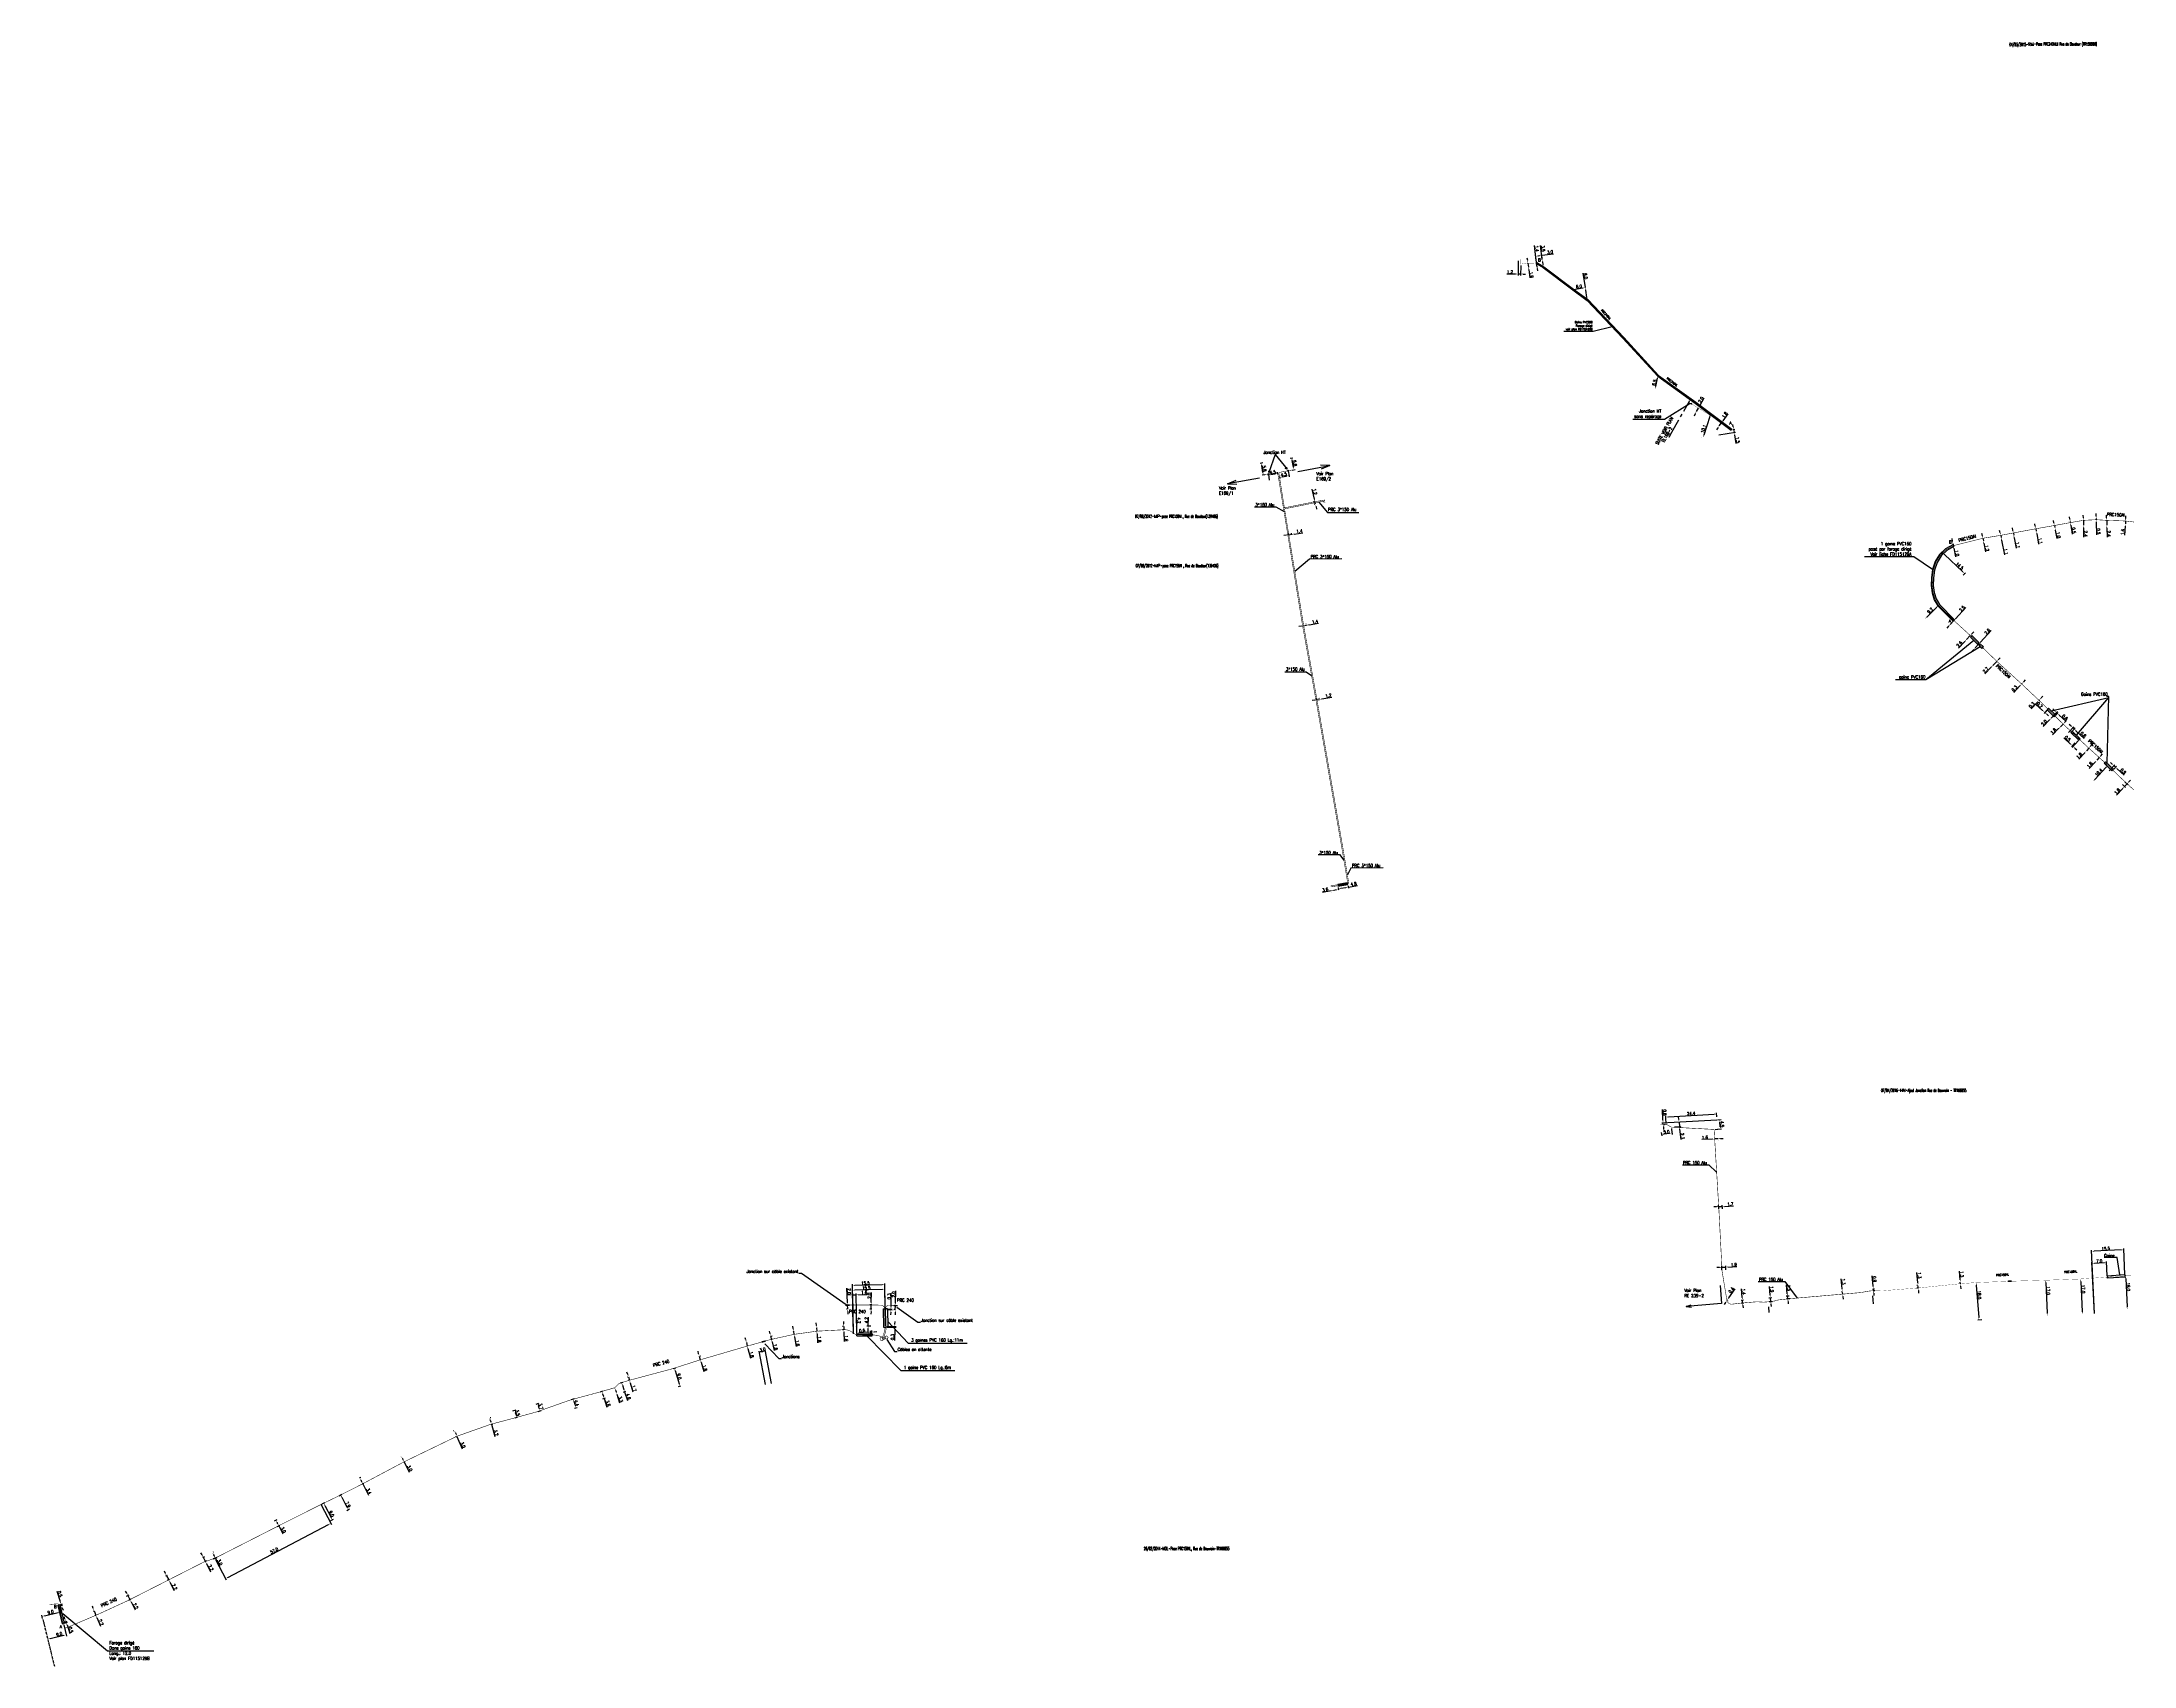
# Model space of a CAD drawing. Header units: millimetres. Extents: x 114996 to 116000, y 129210 to 129989.
import ezdxf
from ezdxf.enums import TextEntityAlignment as Align

# ---------------------------------------------------------------- set-up
doc = ezdxf.new("R2010")
doc.units = ezdxf.units.MM
doc.header["$PDMODE"] = 34
doc.linetypes.add('CENTER', pattern=[2, 1.25, -0.25, 0.25, -0.25])
doc.linetypes.add('CENTER2', pattern=[28.575, 19.05, -3.175, 3.175, -3.175])
doc.layers.get('0').update_dxf_attribs({"linetype": 'CONTINUOUS'})
doc.layers.get('DEFPOINTS').update_dxf_attribs({"linetype": 'CONTINUOUS'})
for name, color, linetype in [('M_110', 1, 'M_ST_10'), ('M_130', 3, 'M_ST_15'), ('M_300', 7, 'CONTINUOUS'), ('M_400', 7, 'CONTINUOUS'), ('M_910', 7, 'CONTINUOUS'), ('M_930', 7, 'CENTER2')]:
    doc.layers.add(name, color=color, linetype=linetype)
doc.styles.add('M_ROMANS', font='ROMANS.shx', dxfattribs={"width": 0.75})
doc.styles.get("Standard").update_dxf_attribs({"font": 'romans.shx', "width": 0.85})
doc.linetypes.add('M_ST_10', pattern='A,5,-0.3,["++",Standard,S=1,R=0,X=0,Y=-0.5],-2.8', length=8.1)
doc.linetypes.add('M_ST_15', pattern='A,5,-0.3,["XX",Standard,S=1,R=0,X=0,Y=-0.5],-2.5', length=7.8)
doc.dimstyles.get("Standard").update_dxf_attribs({"dimtxt": 1.5, "dimasz": 1.2, "dimexe": 0.625, "dimexo": 0.625, "dimgap": 0.25, "dimtad": 1, "dimdec": 1, "dimzin": 0, "dimdsep": 46, "dimtxsty": 'Standard', "dimcen": -0.5, "dimadec": 0, "dimazin": 0, "dimtfac": 1, "dimtdec": 1, "dimtmove": 0, "dimatfit": 3, "dimfxl": 0, "dimtolj": 1, "dimtzin": 0, "dimarcsym": 0})

# ---------------------------------------------------------------- blocks, each defined once
blk = doc.blocks.new('M_300_03')
at = {"color": 0, "linetype": 'Continuous'}
blk.add_solid([(-1, 0.75), (-1, 0), (1, 0.75), (1, 0)], dxfattribs=at)
at = {"color": 0, "linetype": 'Continuous', "style": 'M_ROMANS', "width": 0.75, "flags": 3}
for tag, p in [('DEF_COUP', (0, -7.125)), ('DEF_TYPE', (0, -9.625)), ('DEF_LEG', (0, -4.625))]:
    blk.add_attdef(tag, text='', height=1.2, dxfattribs=at).set_placement(p, align=Align.MIDDLE)
blk = doc.blocks.new('*D2')
at = {"layer": 'DEFPOINTS', "color": 0, "linetype": 'Continuous', "transparency": 16777216}
for p in [(115927.6, 129751.2), (115927.8, 129750), (115927.8, 129750)]:
    blk.add_point(p, dxfattribs=at)
at = {"layer": 'M_110', "color": 0, "linetype": 'Continuous', "lineweight": -2, "transparency": 16777216}
for p, q in [((115927.4, 129752.4), (115927.1, 129753.5)), ((115927.6, 129751.2), (115927.8, 129750)), ((115928, 129748.8), (115928.8, 129744.7))]:
    blk.add_line(p, q, dxfattribs=at)
at = {"layer": 'M_110', "color": 0, "linetype": 'Continuous', "transparency": 16777216}
for points in [[(115927.6, 129752.4), (115927.2, 129752.3), (115927.6, 129751.2)], [(115928.2, 129748.9), (115927.8, 129748.8), (115927.8, 129750)]]:
    blk.add_solid(points, dxfattribs=at)
at = {"layer": 'M_110', "color": 0, "linetype": 'Continuous', "transparency": 16777216, "insert": (115929.5, 129746.4), "char_height": 1.5, "attachment_point": 5, "rotation": 280.9632}
blk.add_mtext('\\A1;1.2', dxfattribs=at)
blk = doc.blocks.new('*D3')
at = {"layer": 'DEFPOINTS', "color": 0, "linetype": 'Continuous', "transparency": 16777216}
for p in [(115936.1, 129752.6), (115936.3, 129751.5), (115936.3, 129751.5)]:
    blk.add_point(p, dxfattribs=at)
at = {"layer": 'M_110', "color": 0, "linetype": 'Continuous', "lineweight": -2, "transparency": 16777216}
for p, q in [((115935.9, 129753.8), (115935.6, 129754.9)), ((115936.1, 129752.6), (115936.3, 129751.5)), ((115936.5, 129750.3), (115937.9, 129743.3))]:
    blk.add_line(p, q, dxfattribs=at)
at = {"layer": 'M_110', "color": 0, "linetype": 'Continuous', "transparency": 16777216}
for points in [[(115936.1, 129753.8), (115935.7, 129753.7), (115936.1, 129752.6)], [(115936.7, 129750.4), (115936.3, 129750.3), (115936.3, 129751.5)]]:
    blk.add_solid(points, dxfattribs=at)
at = {"layer": 'M_110', "color": 0, "linetype": 'Continuous', "transparency": 16777216, "insert": (115938.6, 129744.8), "char_height": 1.5, "attachment_point": 5, "rotation": 280.9632}
blk.add_mtext('\\A1;1.1', dxfattribs=at)
blk = doc.blocks.new('*D4')
at = {"layer": 'DEFPOINTS', "color": 0, "linetype": 'Continuous', "transparency": 16777216}
for p in [(115942.2, 129753.7), (115942.4, 129752.6), (115942.4, 129752.6)]:
    blk.add_point(p, dxfattribs=at)
at = {"layer": 'M_110', "color": 0, "linetype": 'Continuous', "lineweight": -2, "transparency": 16777216}
for p, q in [((115941.9, 129754.9), (115941.7, 129756.1)), ((115942.2, 129753.7), (115942.4, 129752.6)), ((115942.6, 129751.4), (115943.6, 129746.4))]:
    blk.add_line(p, q, dxfattribs=at)
at = {"layer": 'M_110', "color": 0, "linetype": 'Continuous', "transparency": 16777216}
for points in [[(115942.1, 129754.9), (115941.7, 129754.8), (115942.2, 129753.7)], [(115942.8, 129751.5), (115942.4, 129751.4), (115942.4, 129752.6)]]:
    blk.add_solid(points, dxfattribs=at)
at = {"layer": 'M_110', "color": 0, "linetype": 'Continuous', "transparency": 16777216, "insert": (115944.3, 129747.9), "char_height": 1.5, "attachment_point": 5, "rotation": 280.9632}
blk.add_mtext('\\A1;1.1', dxfattribs=at)
blk = doc.blocks.new('*D5')
at = {"layer": 'DEFPOINTS', "color": 0, "linetype": 'Continuous', "transparency": 16777216}
for p in [(115952.9, 129755.7), (115953.1, 129754.6), (115953.1, 129754.6)]:
    blk.add_point(p, dxfattribs=at)
at = {"layer": 'M_110', "color": 0, "linetype": 'Continuous', "lineweight": -2, "transparency": 16777216}
for p, q in [((115952.7, 129756.9), (115952.5, 129758.1)), ((115952.9, 129755.7), (115953.1, 129754.6)), ((115953.4, 129753.5), (115954.3, 129748.4))]:
    blk.add_line(p, q, dxfattribs=at)
at = {"layer": 'M_110', "color": 0, "linetype": 'Continuous', "transparency": 16777216}
for points in [[(115952.9, 129756.9), (115952.5, 129756.9), (115952.9, 129755.7)], [(115953.5, 129753.5), (115953.2, 129753.4), (115953.1, 129754.6)]]:
    blk.add_solid(points, dxfattribs=at)
at = {"layer": 'M_110', "color": 0, "linetype": 'Continuous', "transparency": 16777216, "insert": (115955.1, 129749.9), "char_height": 1.5, "attachment_point": 5, "rotation": 280.9632}
blk.add_mtext('\\A1;1.1', dxfattribs=at)
blk = doc.blocks.new('*D6')
at = {"layer": 'DEFPOINTS', "color": 0, "linetype": 'Continuous', "transparency": 16777216}
for p in [(115961.9, 129757.3), (115962.1, 129756.3), (115962.1, 129756.3)]:
    blk.add_point(p, dxfattribs=at)
at = {"layer": 'M_110', "color": 0, "linetype": 'Continuous', "lineweight": -2, "transparency": 16777216}
for p, q in [((115961.6, 129758.5), (115961.4, 129759.7)), ((115961.9, 129757.3), (115962.1, 129756.3)), ((115962.3, 129755.1), (115963.1, 129751))]:
    blk.add_line(p, q, dxfattribs=at)
at = {"layer": 'M_110', "color": 0, "linetype": 'Continuous', "transparency": 16777216}
for points in [[(115961.8, 129758.5), (115961.4, 129758.4), (115961.9, 129757.3)], [(115962.5, 129755.2), (115962.1, 129755.1), (115962.1, 129756.3)]]:
    blk.add_solid(points, dxfattribs=at)
at = {"layer": 'M_110', "color": 0, "linetype": 'Continuous', "transparency": 16777216, "insert": (115963.8, 129752.7), "char_height": 1.5, "attachment_point": 5, "rotation": 281.131}
blk.add_mtext('\\A1;1.0', dxfattribs=at)
blk = doc.blocks.new('*D7')
at = {"layer": 'DEFPOINTS', "color": 0, "linetype": 'Continuous', "transparency": 16777216}
for p in [(115969.5, 129759.2), (115969.5, 129759.2), (115969.5, 129758.7)]:
    blk.add_point(p, dxfattribs=at)
at = {"layer": 'M_110', "color": 0, "linetype": 'Continuous', "lineweight": -2, "transparency": 16777216}
for p, q in [((115968.8, 129759.1), (115968.8, 129759.1)), ((115969.3, 129760.4), (115969.1, 129761.5)), ((115969.5, 129759.2), (115969.5, 129758.7)), ((115968.9, 129758.6), (115968.9, 129758.6)), ((115969.7, 129757.5), (115970.4, 129753.2))]:
    blk.add_line(p, q, dxfattribs=at)
at = {"layer": 'M_110', "color": 0, "linetype": 'Continuous', "transparency": 16777216}
for points in [[(115969.5, 129760.4), (115969.1, 129760.3), (115969.5, 129759.2)], [(115969.9, 129757.5), (115969.5, 129757.5), (115969.5, 129758.7)]]:
    blk.add_solid(points, dxfattribs=at)
at = {"layer": 'M_110', "color": 0, "linetype": 'Continuous', "transparency": 16777216, "insert": (115971.2, 129754.9), "char_height": 1.5, "attachment_point": 5, "rotation": 279.2083}
blk.add_mtext('\\A1;0.5', dxfattribs=at)
blk = doc.blocks.new('*D8')
at = {"layer": 'DEFPOINTS', "color": 0, "linetype": 'Continuous', "transparency": 16777216}
for p in [(115975.8, 129759.8), (115975.8, 129757.4), (115975.8, 129757.4)]:
    blk.add_point(p, dxfattribs=at)
at = {"layer": 'M_110', "color": 0, "linetype": 'Continuous', "lineweight": -2, "transparency": 16777216}
for p, q in [((115975.8, 129761), (115975.7, 129762.2)), ((115975.8, 129759.8), (115975.8, 129757.4)), ((115975.8, 129756.2), (115975.9, 129751.7))]:
    blk.add_line(p, q, dxfattribs=at)
at = {"layer": 'M_110', "color": 0, "linetype": 'Continuous', "transparency": 16777216}
for points in [[(115976, 129761), (115975.6, 129761), (115975.8, 129759.8)], [(115976, 129756.2), (115975.6, 129756.2), (115975.8, 129757.4)]]:
    blk.add_solid(points, dxfattribs=at)
at = {"layer": 'M_110', "color": 0, "linetype": 'Continuous', "transparency": 16777216, "insert": (115976.9, 129753.4), "char_height": 1.5, "attachment_point": 5, "rotation": 270.8345}
blk.add_mtext('\\A1;2.4', dxfattribs=at)
blk = doc.blocks.new('*D9')
at = {"layer": 'DEFPOINTS', "color": 0, "linetype": 'Continuous', "transparency": 16777216}
for p in [(115981.9, 129760.6), (115981.9, 129760.6), (115981.9, 129760.1)]:
    blk.add_point(p, dxfattribs=at)
at = {"layer": 'M_110', "color": 0, "linetype": 'Continuous', "lineweight": -2, "transparency": 16777216}
for p, q in [((115981.9, 129761.8), (115981.9, 129763)), ((115981.9, 129760.6), (115981.9, 129760.1)), ((115981.9, 129758.9), (115982.1, 129752.9))]:
    blk.add_line(p, q, dxfattribs=at)
at = {"layer": 'M_110', "color": 0, "linetype": 'Continuous', "transparency": 16777216}
for points in [[(115982.1, 129761.8), (115981.7, 129761.8), (115981.9, 129760.6)], [(115982.1, 129758.9), (115981.7, 129758.9), (115981.9, 129760.1)]]:
    blk.add_solid(points, dxfattribs=at)
at = {"layer": 'M_110', "color": 0, "linetype": 'Continuous', "transparency": 16777216, "insert": (115983, 129754.5), "char_height": 1.5, "attachment_point": 5, "rotation": 271.3155}
blk.add_mtext('\\A1;0.5', dxfattribs=at)
blk = doc.blocks.new('*D10')
at = {"layer": 'DEFPOINTS', "color": 0, "linetype": 'Continuous', "transparency": 16777216}
for p in [(115987, 129759.8), (115987, 129757.4), (115987, 129757.4)]:
    blk.add_point(p, dxfattribs=at)
at = {"layer": 'M_110', "color": 0, "linetype": 'Continuous', "lineweight": -2, "transparency": 16777216}
for p, q in [((115986.9, 129761), (115986.9, 129762.2)), ((115987, 129759.8), (115987, 129757.4)), ((115987, 129756.2), (115987.1, 129751.7))]:
    blk.add_line(p, q, dxfattribs=at)
at = {"layer": 'M_110', "color": 0, "linetype": 'Continuous', "transparency": 16777216}
for points in [[(115987.1, 129761), (115986.7, 129761), (115987, 129759.8)], [(115987.2, 129756.2), (115986.8, 129756.2), (115987, 129757.4)]]:
    blk.add_solid(points, dxfattribs=at)
at = {"layer": 'M_110', "color": 0, "linetype": 'Continuous', "transparency": 16777216, "insert": (115988, 129753.4), "char_height": 1.5, "attachment_point": 5, "rotation": 270.7272}
blk.add_mtext('\\A1;2.4', dxfattribs=at)
blk = doc.blocks.new('*D11')
at = {"layer": 'DEFPOINTS', "color": 0, "linetype": 'Continuous', "transparency": 16777216}
for p in [(115996, 129759.5), (115995.9, 129758.1), (115995.9, 129758.1)]:
    blk.add_point(p, dxfattribs=at)
at = {"layer": 'M_110', "color": 0, "linetype": 'Continuous', "lineweight": -2, "transparency": 16777216}
for p, q in [((115996, 129759.5), (115995.9, 129758.1)), ((115996.1, 129760.7), (115996.2, 129761.9)), ((115995.8, 129756.9), (115995.5, 129752.6))]:
    blk.add_line(p, q, dxfattribs=at)
at = {"layer": 'M_110', "color": 0, "linetype": 'Continuous', "transparency": 16777216}
for points in [[(115995.9, 129760.7), (115996.3, 129760.6), (115996, 129759.5)], [(115995.6, 129756.9), (115996, 129756.9), (115995.9, 129758.1)]]:
    blk.add_solid(points, dxfattribs=at)
at = {"layer": 'M_110', "color": 0, "linetype": 'Continuous', "transparency": 16777216, "insert": (115994.6, 129754.2), "char_height": 1.5, "attachment_point": 5, "rotation": 85.4722}
blk.add_mtext('\\A1;1.4', dxfattribs=at)
blk = doc.blocks.new('*D12')
at = {"layer": 'DEFPOINTS', "color": 0, "linetype": 'Continuous', "transparency": 16777216}
for p in [(115913.2, 129748.6), (115913.2, 129748.6), (115913.4, 129747.6)]:
    blk.add_point(p, dxfattribs=at)
at = {"layer": 'M_110', "color": 0, "linetype": 'Continuous', "lineweight": -2, "transparency": 16777216}
for p, q in [((115913, 129749.8), (115912.8, 129751)), ((115913.2, 129748.6), (115913.4, 129747.6)), ((115913.6, 129746.4), (115914.4, 129742.3))]:
    blk.add_line(p, q, dxfattribs=at)
at = {"layer": 'M_110', "color": 0, "linetype": 'Continuous', "transparency": 16777216}
for points in [[(115913.2, 129749.8), (115912.8, 129749.7), (115913.2, 129748.6)], [(115913.8, 129746.5), (115913.4, 129746.4), (115913.4, 129747.6)]]:
    blk.add_solid(points, dxfattribs=at)
at = {"layer": 'M_110', "color": 0, "linetype": 'Continuous', "transparency": 16777216, "insert": (115915.1, 129744), "char_height": 1.5, "attachment_point": 5, "rotation": 280.9063}
blk.add_mtext('\\A1;1.0', dxfattribs=at)
blk = doc.blocks.new('*D13')
at = {"layer": 'DEFPOINTS', "color": 0, "linetype": 'Continuous', "transparency": 16777216}
for p in [(115906.3, 129719.1), (115899.8, 129712.5), (115899.8, 129712.5)]:
    blk.add_point(p, dxfattribs=at)
at = {"layer": 'M_110', "color": 0, "linetype": 'Continuous', "lineweight": -2, "transparency": 16777216}
blk.add_line((115905.4, 129718.2), (115900.7, 129713.4), dxfattribs=at)
at = {"layer": 'M_110', "color": 0, "linetype": 'Continuous', "transparency": 16777216}
for points in [[(115905.3, 129718.4), (115905.6, 129718.1), (115906.3, 129719.1)], [(115900.5, 129713.5), (115900.8, 129713.3), (115899.8, 129712.5)]]:
    blk.add_solid(points, dxfattribs=at)
at = {"layer": 'M_110', "color": 0, "linetype": 'Continuous', "transparency": 16777216, "insert": (115902.3, 129716.5), "char_height": 1.5, "attachment_point": 5, "rotation": 45.4621}
blk.add_mtext('\\A1;9.2', dxfattribs=at)
blk = doc.blocks.new('*D14')
at = {"layer": 'DEFPOINTS', "color": 0, "linetype": 'Continuous', "transparency": 16777216}
for p in [(115911.9, 129709.9), (115911.9, 129709.9), (115913.6, 129711.7)]:
    blk.add_point(p, dxfattribs=at)
at = {"layer": 'M_110', "color": 0, "linetype": 'Continuous', "lineweight": -2, "transparency": 16777216}
for p, q in [((115911.1, 129709), (115910.3, 129708.1)), ((115911.9, 129709.9), (115913.6, 129711.7)), ((115914.5, 129712.6), (115919.4, 129717.9))]:
    blk.add_line(p, q, dxfattribs=at)
at = {"layer": 'M_110', "color": 0, "linetype": 'Continuous', "transparency": 16777216}
for points in [[(115911, 129709.2), (115911.3, 129708.9), (115911.9, 129709.9)], [(115914.3, 129712.7), (115914.6, 129712.5), (115913.6, 129711.7)]]:
    blk.add_solid(points, dxfattribs=at)
at = {"layer": 'M_110', "color": 0, "linetype": 'Continuous', "transparency": 16777216, "insert": (115917.6, 129717.4), "char_height": 1.5, "attachment_point": 5, "rotation": 47.0061}
blk.add_mtext('\\A1;2.5', dxfattribs=at)
blk = doc.blocks.new('*D15')
at = {"layer": 'DEFPOINTS', "color": 0, "linetype": 'Continuous', "transparency": 16777216}
for p in [(115919.7, 129702.6), (115919.7, 129702.6), (115921.5, 129704.5)]:
    blk.add_point(p, dxfattribs=at)
at = {"layer": 'M_110', "color": 0, "linetype": 'Continuous', "lineweight": -2, "transparency": 16777216}
for p, q in [((115918.9, 129701.7), (115915.9, 129698.5)), ((115921.5, 129704.5), (115919.7, 129702.6)), ((115922.3, 129705.4), (115923.2, 129706.3))]:
    blk.add_line(p, q, dxfattribs=at)
at = {"layer": 'M_110', "color": 0, "linetype": 'Continuous', "transparency": 16777216}
for points in [[(115918.8, 129701.9), (115919.1, 129701.6), (115919.7, 129702.6)], [(115922.2, 129705.5), (115922.5, 129705.3), (115921.5, 129704.5)]]:
    blk.add_solid(points, dxfattribs=at)
at = {"layer": 'M_110', "color": 0, "linetype": 'Continuous', "transparency": 16777216, "insert": (115916.3, 129700.4), "char_height": 1.5, "attachment_point": 5, "rotation": 47.0337}
blk.add_mtext('\\A1;2.6', dxfattribs=at)
blk = doc.blocks.new('*D16')
at = {"layer": 'DEFPOINTS', "color": 0, "linetype": 'Continuous', "transparency": 16777216}
for p in [(115923.8, 129698.6), (115923.8, 129698.6), (115925.6, 129700.5)]:
    blk.add_point(p, dxfattribs=at)
at = {"layer": 'M_110', "color": 0, "linetype": 'Continuous', "lineweight": -2, "transparency": 16777216}
for p, q in [((115923.8, 129698.6), (115925.6, 129700.5)), ((115926.4, 129701.4), (115931.5, 129706.9)), ((115923, 129697.7), (115922.2, 129696.8))]:
    blk.add_line(p, q, dxfattribs=at)
at = {"layer": 'M_110', "color": 0, "linetype": 'Continuous', "transparency": 16777216}
for points in [[(115922.9, 129697.8), (115923.2, 129697.6), (115923.8, 129698.6)], [(115926.3, 129701.5), (115926.6, 129701.2), (115925.6, 129700.5)]]:
    blk.add_solid(points, dxfattribs=at)
at = {"layer": 'M_110', "color": 0, "linetype": 'Continuous', "transparency": 16777216, "insert": (115929.7, 129706.4), "char_height": 1.5, "attachment_point": 5, "rotation": 47.3385}
blk.add_mtext('\\A1;2.6', dxfattribs=at)
blk = doc.blocks.new('*D17')
at = {"layer": 'DEFPOINTS', "color": 0, "linetype": 'Continuous', "transparency": 16777216}
for p in [(115932.4, 129690.2), (115932.4, 129690.2), (115934.3, 129692.1)]:
    blk.add_point(p, dxfattribs=at)
at = {"layer": 'M_110', "color": 0, "linetype": 'Continuous', "lineweight": -2, "transparency": 16777216}
for p, q in [((115931.6, 129689.3), (115928.5, 129686.2)), ((115934.3, 129692.1), (115932.4, 129690.2)), ((115935.1, 129693), (115935.9, 129693.9))]:
    blk.add_line(p, q, dxfattribs=at)
at = {"layer": 'M_110', "color": 0, "linetype": 'Continuous', "transparency": 16777216}
for points in [[(115931.4, 129689.5), (115931.7, 129689.2), (115932.4, 129690.2)], [(115934.9, 129693.2), (115935.2, 129692.9), (115934.3, 129692.1)]]:
    blk.add_solid(points, dxfattribs=at)
at = {"layer": 'M_110', "color": 0, "linetype": 'Continuous', "transparency": 16777216, "insert": (115928.9, 129688), "char_height": 1.5, "attachment_point": 5, "rotation": 46.1541}
blk.add_mtext('\\A1;2.7', dxfattribs=at)
blk = doc.blocks.new('*D18')
at = {"layer": 'DEFPOINTS', "color": 0, "linetype": 'Continuous', "transparency": 16777216}
for p in [(115946.2, 129681.3), (115946.4, 129681.5), (115946.4, 129681.5)]:
    blk.add_point(p, dxfattribs=at)
at = {"layer": 'M_110', "color": 0, "linetype": 'Continuous', "lineweight": -2, "transparency": 16777216}
for p, q in [((115945.3, 129680.4), (115942.4, 129677.2)), ((115946.4, 129681.5), (115946.2, 129681.3)), ((115947.2, 129682.4), (115948, 129683.3))]:
    blk.add_line(p, q, dxfattribs=at)
at = {"layer": 'M_110', "color": 0, "linetype": 'Continuous', "transparency": 16777216}
for points in [[(115945.2, 129680.6), (115945.5, 129680.3), (115946.2, 129681.3)], [(115947, 129682.5), (115947.3, 129682.3), (115946.4, 129681.5)]]:
    blk.add_solid(points, dxfattribs=at)
at = {"layer": 'M_110', "color": 0, "linetype": 'Continuous', "transparency": 16777216, "insert": (115942.7, 129679.1), "char_height": 1.5, "attachment_point": 5, "rotation": 47.0221}
blk.add_mtext('\\A1;0.3', dxfattribs=at)
blk = doc.blocks.new('*D19')
at = {"layer": 'DEFPOINTS', "color": 0, "linetype": 'Continuous', "transparency": 16777216}
for p in [(115954.5, 129673.5), (115954.7, 129673.7), (115954.7, 129673.7)]:
    blk.add_point(p, dxfattribs=at)
at = {"layer": 'M_110', "color": 0, "linetype": 'Continuous', "lineweight": -2, "transparency": 16777216}
for p, q in [((115953.7, 129672.6), (115950.7, 129669.4)), ((115954.7, 129673.7), (115954.5, 129673.5)), ((115955.5, 129674.6), (115956.3, 129675.4))]:
    blk.add_line(p, q, dxfattribs=at)
at = {"layer": 'M_110', "color": 0, "linetype": 'Continuous', "transparency": 16777216}
for points in [[(115953.5, 129672.7), (115953.8, 129672.5), (115954.5, 129673.5)], [(115955.4, 129674.7), (115955.7, 129674.4), (115954.7, 129673.7)]]:
    blk.add_solid(points, dxfattribs=at)
at = {"layer": 'M_110', "color": 0, "linetype": 'Continuous', "transparency": 16777216, "insert": (115951, 129671.2), "char_height": 1.5, "attachment_point": 5, "rotation": 46.8007}
blk.add_mtext('\\A1;0.3', dxfattribs=at)
blk = doc.blocks.new('*D20')
at = {"layer": 'DEFPOINTS', "color": 0, "linetype": 'Continuous', "transparency": 16777216}
for p in [(115958.7, 129669.2), (115957.1, 129667.8), (115957.1, 129667.8)]:
    blk.add_point(p, dxfattribs=at)
at = {"layer": 'M_400', "color": 0, "linetype": 'Continuous', "lineweight": -2, "transparency": 16777216}
for p, q in [((115956.2, 129668.6), (115953, 129671.5)), ((115958.3, 129668.8), (115956.9, 129667.2)), ((115957.3, 129667.6), (115957.1, 129667.8)), ((115958.2, 129666.8), (115959.1, 129666))]:
    blk.add_line(p, q, dxfattribs=at)
at = {"layer": 'M_400', "color": 0, "linetype": 'Continuous', "transparency": 16777216}
for points in [[(115956.4, 129668.7), (115956.1, 129668.4), (115957.1, 129667.8)], [(115958.3, 129667), (115958.1, 129666.7), (115957.3, 129667.6)]]:
    blk.add_solid(points, dxfattribs=at)
at = {"layer": 'M_400', "color": 0, "linetype": 'Continuous', "transparency": 16777216, "insert": (115954.8, 129671.2), "char_height": 1.5, "attachment_point": 5, "rotation": 318.2735}
blk.add_mtext('\\A1;0.2', dxfattribs=at)
blk = doc.blocks.new('*D21')
at = {"layer": 'DEFPOINTS', "color": 0, "linetype": 'Continuous', "transparency": 16777216}
for p in [(115960.3, 129664.9), (115962.1, 129666), (115962.9, 129667.7)]:
    blk.add_point(p, dxfattribs=at)
at = {"layer": 'M_400', "color": 0, "linetype": 'Continuous', "lineweight": -2, "transparency": 16777216}
for p, q in [((115962, 129668.5), (115961.1, 129669.3)), ((115960.8, 129665.4), (115963.3, 129668.1)), ((115962.6, 129666.4), (115963.7, 129667.7)), ((115962.9, 129667.7), (115963.3, 129667.2)), ((115964.2, 129666.4), (115967.4, 129663.5))]:
    blk.add_line(p, q, dxfattribs=at)
at = {"layer": 'M_400', "color": 0, "linetype": 'Continuous', "transparency": 16777216}
for points in [[(115962.1, 129668.6), (115961.9, 129668.3), (115962.9, 129667.7)], [(115964.3, 129666.6), (115964.1, 129666.3), (115963.3, 129667.2)]]:
    blk.add_solid(points, dxfattribs=at)
at = {"layer": 'M_400', "color": 0, "linetype": 'Continuous', "transparency": 16777216, "insert": (115966.9, 129665.3), "char_height": 1.5, "attachment_point": 5, "rotation": 317.0258}
blk.add_mtext('\\A1;0.6', dxfattribs=at)
blk = doc.blocks.new('*D22')
at = {"layer": 'DEFPOINTS', "color": 0, "linetype": 'Continuous', "transparency": 16777216}
for p in [(115960.3, 129664.9), (115960.3, 129664.9), (115961.7, 129666.4)]:
    blk.add_point(p, dxfattribs=at)
at = {"layer": 'M_110', "color": 0, "linetype": 'Continuous', "lineweight": -2, "transparency": 16777216}
for p, q in [((115959.5, 129664.1), (115956.5, 129660.9)), ((115961.7, 129666.4), (115960.3, 129664.9)), ((115962.5, 129667.3), (115963.3, 129668.1))]:
    blk.add_line(p, q, dxfattribs=at)
at = {"layer": 'M_110', "color": 0, "linetype": 'Continuous', "transparency": 16777216}
for points in [[(115959.4, 129664.2), (115959.7, 129663.9), (115960.3, 129664.9)], [(115962.4, 129667.4), (115962.7, 129667.1), (115961.7, 129666.4)]]:
    blk.add_solid(points, dxfattribs=at)
at = {"layer": 'M_110', "color": 0, "linetype": 'Continuous', "transparency": 16777216, "insert": (115956.9, 129662.7), "char_height": 1.5, "attachment_point": 5, "rotation": 47.0258}
blk.add_mtext('\\A1;2.0', dxfattribs=at)
blk = doc.blocks.new('*D23')
at = {"layer": 'DEFPOINTS', "color": 0, "linetype": 'Continuous', "transparency": 16777216}
for p in [(115964.8, 129660.8), (115964.8, 129660.8), (115966, 129662.1)]:
    blk.add_point(p, dxfattribs=at)
at = {"layer": 'M_110', "color": 0, "linetype": 'Continuous', "lineweight": -2, "transparency": 16777216}
for p, q in [((115963.9, 129659.9), (115961, 129656.9)), ((115966, 129662.1), (115964.8, 129660.8)), ((115966.8, 129663), (115967.7, 129663.8))]:
    blk.add_line(p, q, dxfattribs=at)
at = {"layer": 'M_110', "color": 0, "linetype": 'Continuous', "transparency": 16777216}
for points in [[(115963.8, 129660.1), (115964.1, 129659.8), (115964.8, 129660.8)], [(115966.7, 129663.1), (115967, 129662.8), (115966, 129662.1)]]:
    blk.add_solid(points, dxfattribs=at)
at = {"layer": 'M_110', "color": 0, "linetype": 'Continuous', "transparency": 16777216, "insert": (115961.4, 129658.7), "char_height": 1.5, "attachment_point": 5, "rotation": 46.2702}
blk.add_mtext('\\A1;1.8', dxfattribs=at)
blk = doc.blocks.new('*D24')
at = {"layer": 'DEFPOINTS', "color": 0, "linetype": 'Continuous', "transparency": 16777216}
for p in [(115970, 129658.3), (115970.8, 129660.3), (115968.2, 129657.6)]:
    blk.add_point(p, dxfattribs=at)
at = {"layer": 'M_400', "color": 0, "linetype": 'Continuous', "lineweight": -2, "transparency": 16777216}
for p, q in [((115968.6, 129658), (115971.2, 129660.7)), ((115969.9, 129661.1), (115969, 129661.9)), ((115970.5, 129658.8), (115971.8, 129660.2)), ((115970.8, 129660.3), (115971.3, 129659.7)), ((115972.2, 129658.9), (115976.2, 129655.2))]:
    blk.add_line(p, q, dxfattribs=at)
at = {"layer": 'M_400', "color": 0, "linetype": 'Continuous', "transparency": 16777216}
for points in [[(115970, 129661.3), (115969.7, 129661), (115970.8, 129660.3)], [(115972.4, 129659.1), (115972.1, 129658.8), (115971.3, 129659.7)]]:
    blk.add_solid(points, dxfattribs=at)
at = {"layer": 'M_400', "color": 0, "linetype": 'Continuous', "transparency": 16777216, "insert": (115975.7, 129657), "char_height": 1.5, "attachment_point": 5, "rotation": 316.8553}
blk.add_mtext('\\A1;0.8', dxfattribs=at)
blk = doc.blocks.new('*D25')
at = {"layer": 'DEFPOINTS', "color": 0, "linetype": 'Continuous', "transparency": 16777216}
for p in [(115970.5, 129651.7), (115972.2, 129653.5), (115973.9, 129654.7)]:
    blk.add_point(p, dxfattribs=at)
at = {"layer": 'M_400', "color": 0, "linetype": 'Continuous', "lineweight": -2, "transparency": 16777216}
for p, q in [((115969.6, 129652.5), (115966.4, 129655.5)), ((115971.7, 129653.1), (115970, 129651.2)), ((115973.5, 129654.2), (115970.4, 129650.9)), ((115970.8, 129651.3), (115970.5, 129651.7)), ((115971.7, 129650.5), (115972.6, 129649.7))]:
    blk.add_line(p, q, dxfattribs=at)
at = {"layer": 'M_400', "color": 0, "linetype": 'Continuous', "transparency": 16777216}
for points in [[(115969.7, 129652.6), (115969.5, 129652.4), (115970.5, 129651.7)], [(115971.9, 129650.7), (115971.6, 129650.4), (115970.8, 129651.3)]]:
    blk.add_solid(points, dxfattribs=at)
at = {"layer": 'M_400', "color": 0, "linetype": 'Continuous', "transparency": 16777216, "insert": (115968.2, 129655.1), "char_height": 1.5, "attachment_point": 5, "rotation": 317.3061}
blk.add_mtext('\\A1;0.5', dxfattribs=at)
blk = doc.blocks.new('*D26')
at = {"layer": 'DEFPOINTS', "color": 0, "linetype": 'Continuous', "transparency": 16777216}
for p in [(115977.2, 129649.2), (115977.2, 129649.2), (115978.4, 129650.5)]:
    blk.add_point(p, dxfattribs=at)
at = {"layer": 'M_110', "color": 0, "linetype": 'Continuous', "lineweight": -2, "transparency": 16777216}
for p, q in [((115976.4, 129648.3), (115973.6, 129645.2)), ((115978.4, 129650.5), (115977.2, 129649.2)), ((115979.2, 129651.4), (115980, 129652.3))]:
    blk.add_line(p, q, dxfattribs=at)
at = {"layer": 'M_110', "color": 0, "linetype": 'Continuous', "transparency": 16777216}
for points in [[(115976.2, 129648.4), (115976.5, 129648.2), (115977.2, 129649.2)], [(115979, 129651.6), (115979.3, 129651.3), (115978.4, 129650.5)]]:
    blk.add_solid(points, dxfattribs=at)
at = {"layer": 'M_110', "color": 0, "linetype": 'Continuous', "transparency": 16777216, "insert": (115973.8, 129646.9), "char_height": 1.5, "attachment_point": 5, "rotation": 48.1419}
blk.add_mtext('\\A1;1.8', dxfattribs=at)
blk = doc.blocks.new('*D27')
at = {"layer": 'DEFPOINTS', "color": 0, "linetype": 'Continuous', "transparency": 16777216}
for p in [(115982.2, 129644.7), (115982.2, 129644.7), (115983.4, 129646)]:
    blk.add_point(p, dxfattribs=at)
at = {"layer": 'M_110', "color": 0, "linetype": 'Continuous', "lineweight": -2, "transparency": 16777216}
for p, q in [((115981.4, 129643.8), (115978.6, 129640.7)), ((115983.4, 129646), (115982.2, 129644.7)), ((115984.2, 129646.9), (115985, 129647.8))]:
    blk.add_line(p, q, dxfattribs=at)
at = {"layer": 'M_110', "color": 0, "linetype": 'Continuous', "transparency": 16777216}
for points in [[(115981.3, 129643.9), (115981.6, 129643.6), (115982.2, 129644.7)], [(115984.1, 129647), (115984.4, 129646.7), (115983.4, 129646)]]:
    blk.add_solid(points, dxfattribs=at)
at = {"layer": 'M_110', "color": 0, "linetype": 'Continuous', "transparency": 16777216, "insert": (115978.8, 129642.5), "char_height": 1.5, "attachment_point": 5, "rotation": 47.5207}
blk.add_mtext('\\A1;1.8', dxfattribs=at)
blk = doc.blocks.new('*D28')
at = {"layer": 'DEFPOINTS', "color": 0, "linetype": 'Continuous', "transparency": 16777216}
for p in [(115987.5, 129642.2), (115980.5, 129634.6), (115980.5, 129634.6)]:
    blk.add_point(p, dxfattribs=at)
at = {"layer": 'M_110', "color": 0, "linetype": 'Continuous', "lineweight": -2, "transparency": 16777216}
blk.add_line((115986.7, 129641.4), (115981.3, 129635.5), dxfattribs=at)
at = {"layer": 'M_110', "color": 0, "linetype": 'Continuous', "transparency": 16777216}
for points in [[(115986.6, 129641.5), (115986.9, 129641.2), (115987.5, 129642.2)], [(115981.1, 129635.6), (115981.4, 129635.3), (115980.5, 129634.6)]]:
    blk.add_solid(points, dxfattribs=at)
at = {"layer": 'M_110', "color": 0, "linetype": 'Continuous', "transparency": 16777216, "insert": (115983.1, 129638.9), "char_height": 1.5, "attachment_point": 5, "rotation": 47.2185}
blk.add_mtext('\\A1;10.4', dxfattribs=at)
blk = doc.blocks.new('*D29')
at = {"layer": 'DEFPOINTS', "color": 0, "linetype": 'Continuous', "transparency": 16777216}
for p in [(115987.7, 129639.1), (115989.8, 129640), (115990.5, 129642.1)]:
    blk.add_point(p, dxfattribs=at)
at = {"layer": 'M_400', "color": 0, "linetype": 'Continuous', "lineweight": -2, "transparency": 16777216}
for p, q in [((115988.1, 129639.6), (115990.9, 129642.5)), ((115989.6, 129642.9), (115988.7, 129643.7)), ((115990.3, 129640.5), (115991.6, 129641.9)), ((115990.5, 129642.1), (115991.1, 129641.4)), ((115992, 129640.6), (115995.3, 129637.6))]:
    blk.add_line(p, q, dxfattribs=at)
at = {"layer": 'M_400', "color": 0, "linetype": 'Continuous', "transparency": 16777216}
for points in [[(115989.7, 129643), (115989.4, 129642.8), (115990.5, 129642.1)], [(115992.2, 129640.8), (115991.9, 129640.5), (115991.1, 129641.4)]]:
    blk.add_solid(points, dxfattribs=at)
at = {"layer": 'M_400', "color": 0, "linetype": 'Continuous', "transparency": 16777216, "insert": (115994.9, 129639.4), "char_height": 1.5, "attachment_point": 5, "rotation": 317.2059}
blk.add_mtext('\\A1;0.9', dxfattribs=at)
blk = doc.blocks.new('*D30')
at = {"layer": 'DEFPOINTS', "color": 0, "linetype": 'Continuous', "transparency": 16777216}
for p in [(115994, 129633.5), (115995.3, 129634.8), (115995.5, 129632.1)]:
    blk.add_point(p, dxfattribs=at)
at = {"layer": 'M_110', "color": 0, "linetype": 'Continuous', "lineweight": -2, "transparency": 16777216}
for p, q in [((115994.7, 129631.2), (115991.7, 129628)), ((115994.5, 129633.1), (115996, 129631.7)), ((115996.7, 129633.4), (115995.5, 129632.1)), ((115995.7, 129634.4), (115997.2, 129633)), ((115997.6, 129634.3), (115998.4, 129635.2))]:
    blk.add_line(p, q, dxfattribs=at)
at = {"layer": 'M_110', "color": 0, "linetype": 'Continuous', "transparency": 16777216}
for points in [[(115994.5, 129631.4), (115994.8, 129631.1), (115995.5, 129632.1)], [(115997.4, 129634.4), (115997.7, 129634.2), (115996.7, 129633.4)]]:
    blk.add_solid(points, dxfattribs=at)
at = {"layer": 'M_110', "color": 0, "linetype": 'Continuous', "transparency": 16777216, "insert": (115992, 129629.8), "char_height": 1.5, "attachment_point": 5, "rotation": 46.8164}
blk.add_mtext('\\A1;1.8', dxfattribs=at)
blk = doc.blocks.new('*D31')
at = {"layer": 'DEFPOINTS', "color": 0, "linetype": 'Continuous', "transparency": 16777216}
for p in [(115907.2, 129743.1), (115917.6, 129733), (115918.8, 129734.2)]:
    blk.add_point(p, dxfattribs=at)
at = {"layer": 'M_110', "color": 0, "linetype": 'Continuous', "lineweight": -2, "transparency": 16777216}
for p, q in [((115907.6, 129743.5), (115908.7, 129744.7)), ((115909.2, 129743.4), (115917.9, 129735)), ((115918.1, 129733.5), (115919.2, 129734.6))]:
    blk.add_line(p, q, dxfattribs=at)
at = {"layer": 'M_110', "color": 0, "linetype": 'Continuous', "transparency": 16777216}
for points in [[(115909.3, 129743.5), (115909, 129743.3), (115908.3, 129744.2)], [(115918, 129735.2), (115917.8, 129734.9), (115918.8, 129734.2)]]:
    blk.add_solid(points, dxfattribs=at)
at = {"layer": 'M_110', "color": 0, "linetype": 'Continuous', "transparency": 16777216, "insert": (115916.4, 129737.9), "char_height": 1.5, "attachment_point": 5, "rotation": 316.1021}
blk.add_mtext('\\A1;14.5', dxfattribs=at)
blk = doc.blocks.new('GIS_MODF')
at = {"color": 0, "linetype": 'Continuous', "flags": 128}
for points in [[(-2.2, 0), (-1.7, 0)], [(1.5, 0), (2, 0)]]:
    blk.add_lwpolyline(points, dxfattribs=at)
at = {"color": 0, "linetype": 'Continuous', "width": 0.5}
blk.add_attdef('DATE', text='', height=1.5, dxfattribs=at).set_placement((-2.5, -0.8), align=Align.RIGHT)
at = {"color": 0, "linetype": 'Continuous', "width": 1.771291}
blk.add_attdef('USER', text='', height=1.5, dxfattribs=at).set_placement((-1.5, -0.8), (1.3, -0.8), align=Align.FIT)
at = {"color": 0, "linetype": 'Continuous', "width": 0.5}
blk.add_attdef('DESC', (2.3, -0.8), '', height=1.5, dxfattribs=at)
blk = doc.blocks.new('*D32')
at = {"layer": 'DEFPOINTS', "color": 0, "linetype": 'Continuous', "transparency": 16777216}
for p in [(115006.7, 129230.7), (114999.3, 129223.2), (115008, 129225.3)]:
    blk.add_point(p, dxfattribs=at)
at = {"layer": 'M_400', "color": 0, "linetype": 'Continuous', "lineweight": -2, "transparency": 16777216}
for p, q in [((115006.9, 129230.1), (115008.2, 129224.7)), ((115000.4, 129223.5), (115006.9, 129225.1))]:
    blk.add_line(p, q, dxfattribs=at)
at = {"layer": 'M_400', "color": 0, "linetype": 'Continuous', "transparency": 16777216}
for points in [[(115000.4, 129223.7), (115000.5, 129223.3), (114999.3, 129223.2)], [(115006.8, 129225.2), (115006.9, 129224.9), (115008, 129225.3)]]:
    blk.add_solid(points, dxfattribs=at)
at = {"layer": 'M_400', "color": 0, "linetype": 'Continuous', "transparency": 16777216, "insert": (115004.8, 129225.6), "char_height": 1.5, "attachment_point": 5, "rotation": 13.7891}
blk.add_mtext('\\A1;9.0', dxfattribs=at)
blk = doc.blocks.new('*D33')
at = {"layer": 'DEFPOINTS', "color": 0, "linetype": 'Continuous', "transparency": 16777216}
for p in [(115004.6, 129239.6), (114997, 129232.6), (115005.3, 129236.3)]:
    blk.add_point(p, dxfattribs=at)
at = {"layer": 'M_400', "color": 0, "linetype": 'Continuous', "lineweight": -2, "transparency": 16777216}
for p, q in [((115004.7, 129238.9), (115005.5, 129235.7)), ((114996.8, 129233.2), (114996.4, 129234.8)), ((114997.7, 129234.5), (115004.2, 129236))]:
    blk.add_line(p, q, dxfattribs=at)
at = {"layer": 'M_400', "color": 0, "linetype": 'Continuous', "transparency": 16777216}
for points in [[(114997.7, 129234.7), (114997.8, 129234.3), (114996.6, 129234.2)], [(115004.1, 129236.2), (115004.2, 129235.9), (115005.3, 129236.3)]]:
    blk.add_solid(points, dxfattribs=at)
at = {"layer": 'M_400', "color": 0, "linetype": 'Continuous', "transparency": 16777216, "insert": (115000.6, 129236.2), "char_height": 1.5, "attachment_point": 5, "rotation": 13.7891}
blk.add_mtext('\\A1;9.0', dxfattribs=at)
blk = doc.blocks.new('*D34')
at = {"layer": 'DEFPOINTS', "color": 0, "linetype": 'Continuous', "transparency": 16777216}
for p in [(115996, 129397.4), (115996.8, 129381.4), (115996.8, 129381.4)]:
    blk.add_point(p, dxfattribs=at)
at = {"layer": 'M_110', "color": 0, "linetype": 'Continuous', "lineweight": -2, "transparency": 16777216}
blk.add_line((115996.1, 129396.2), (115996.7, 129382.6), dxfattribs=at)
at = {"layer": 'M_110', "color": 0, "linetype": 'Continuous', "transparency": 16777216}
for points in [[(115996.3, 129396.2), (115995.9, 129396.2), (115996, 129397.4)], [(115996.9, 129382.7), (115996.5, 129382.6), (115996.8, 129381.4)]]:
    blk.add_solid(points, dxfattribs=at)
at = {"layer": 'M_110', "color": 0, "linetype": 'Continuous', "transparency": 16777216, "insert": (115997.3, 129392.2), "char_height": 1.5, "attachment_point": 5, "rotation": 272.7326}
blk.add_mtext('\\A1;16.0', dxfattribs=at)
blk = doc.blocks.new('*D35')
at = {"layer": 'DEFPOINTS', "color": 0, "linetype": 'Continuous', "transparency": 16777216}
for p in [(115979.9, 129403.4), (115987.3, 129396.8), (115981.1, 129378.7)]:
    blk.add_point(p, dxfattribs=at)
at = {"layer": 'M_400', "color": 0, "linetype": 'Continuous', "lineweight": -2, "transparency": 16777216}
for p, q in [((115981.1, 129379.4), (115979.9, 129404)), ((115985.7, 129403.7), (115981.1, 129403.4)), ((115987.2, 129397.5), (115986.9, 129404.3))]:
    blk.add_line(p, q, dxfattribs=at)
at = {"layer": 'M_400', "color": 0, "linetype": 'Continuous', "transparency": 16777216}
for points in [[(115981.1, 129403.6), (115981.1, 129403.2), (115979.9, 129403.4)], [(115985.7, 129403.9), (115985.7, 129403.5), (115986.9, 129403.7)]]:
    blk.add_solid(points, dxfattribs=at)
at = {"layer": 'M_400', "color": 0, "linetype": 'Continuous', "transparency": 16777216, "insert": (115983.4, 129404.5), "char_height": 1.5, "attachment_point": 5, "rotation": 2.7218}
blk.add_mtext('\\A1;7.0', dxfattribs=at)
blk = doc.blocks.new('*D36')
at = {"layer": 'DEFPOINTS', "color": 0, "linetype": 'Continuous', "transparency": 16777216}
for p in [(115979.7, 129409.2), (115995.7, 129397.4), (115981.1, 129378.7)]:
    blk.add_point(p, dxfattribs=at)
at = {"layer": 'M_400', "color": 0, "linetype": 'Continuous', "lineweight": -2, "transparency": 16777216}
for p, q in [((115981.1, 129379.4), (115979.6, 129409.8)), ((115993.9, 129409.9), (115980.9, 129409.3)), ((115995.7, 129398), (115995.1, 129410.6))]:
    blk.add_line(p, q, dxfattribs=at)
at = {"layer": 'M_400', "color": 0, "linetype": 'Continuous', "transparency": 16777216}
for points in [[(115980.9, 129409.5), (115980.9, 129409.1), (115979.7, 129409.2)], [(115993.9, 129410.1), (115994, 129409.7), (115995.1, 129409.9)]]:
    blk.add_solid(points, dxfattribs=at)
at = {"layer": 'M_400', "color": 0, "linetype": 'Continuous', "transparency": 16777216, "insert": (115986.5, 129410.5), "char_height": 1.5, "attachment_point": 5, "rotation": 2.7218}
blk.add_mtext('\\A1;15.5', dxfattribs=at)
blk = doc.blocks.new('*D37')
at = {"layer": 'DEFPOINTS', "color": 0, "linetype": 'Continuous', "transparency": 16777216}
for p in [(115974.5, 129396), (115975.3, 129379), (115975.3, 129379)]:
    blk.add_point(p, dxfattribs=at)
at = {"layer": 'M_110', "color": 0, "linetype": 'Continuous', "lineweight": -2, "transparency": 16777216}
blk.add_line((115974.5, 129394.8), (115975.2, 129380.2), dxfattribs=at)
at = {"layer": 'M_110', "color": 0, "linetype": 'Continuous', "transparency": 16777216}
for points in [[(115974.7, 129394.8), (115974.3, 129394.8), (115974.5, 129396)], [(115975.4, 129380.2), (115975, 129380.2), (115975.3, 129379)]]:
    blk.add_solid(points, dxfattribs=at)
at = {"layer": 'M_110', "color": 0, "linetype": 'Continuous', "transparency": 16777216, "insert": (115975.7, 129391.1), "char_height": 1.5, "attachment_point": 5, "rotation": 272.6948}
blk.add_mtext('\\A1;17.0', dxfattribs=at)
blk = doc.blocks.new('*D38')
at = {"layer": 'DEFPOINTS', "color": 0, "linetype": 'Continuous', "transparency": 16777216}
for p in [(115924.3, 129394.2), (115925.7, 129376.3), (115927.7, 129376.4)]:
    blk.add_point(p, dxfattribs=at)
at = {"layer": 'M_110', "color": 0, "linetype": 'Continuous', "lineweight": -2, "transparency": 16777216}
for p, q in [((115924.4, 129393), (115925.6, 129377.5)), ((115927.1, 129376.4), (115925.1, 129376.2))]:
    blk.add_line(p, q, dxfattribs=at)
at = {"layer": 'M_110', "color": 0, "linetype": 'Continuous', "transparency": 16777216}
for points in [[(115924.6, 129393.1), (115924.2, 129393), (115924.3, 129394.2)], [(115925.8, 129377.5), (115925.4, 129377.5), (115925.7, 129376.3)]]:
    blk.add_solid(points, dxfattribs=at)
at = {"layer": 'M_110', "color": 0, "linetype": 'Continuous', "transparency": 16777216, "insert": (115925.8, 129388.3), "char_height": 1.5, "attachment_point": 5, "rotation": 274.3854}
blk.add_mtext('\\A1;18.0', dxfattribs=at)
blk = doc.blocks.new('*D39')
at = {"layer": 'DEFPOINTS', "color": 0, "linetype": 'Continuous', "transparency": 16777216}
for p in [(115957.7, 129395.4), (115958.4, 129378.4), (115958.4, 129378.4)]:
    blk.add_point(p, dxfattribs=at)
at = {"layer": 'M_110', "color": 0, "linetype": 'Continuous', "lineweight": -2, "transparency": 16777216}
blk.add_line((115957.7, 129394.2), (115958.4, 129379.6), dxfattribs=at)
at = {"layer": 'M_110', "color": 0, "linetype": 'Continuous', "transparency": 16777216}
for points in [[(115957.9, 129394.2), (115957.5, 129394.2), (115957.7, 129395.4)], [(115958.6, 129379.6), (115958.2, 129379.6), (115958.4, 129378.4)]]:
    blk.add_solid(points, dxfattribs=at)
at = {"layer": 'M_110', "color": 0, "linetype": 'Continuous', "transparency": 16777216, "insert": (115958.9, 129390.4), "char_height": 1.5, "attachment_point": 5, "rotation": 272.5367}
blk.add_mtext('\\A1;17.0', dxfattribs=at)
blk = doc.blocks.new('*D40')
at = {"layer": 'DEFPOINTS', "color": 0, "linetype": 'Continuous', "transparency": 16777216}
for p in [(115916.7, 129394.4), (115916.7, 129394.4), (115916.8, 129393.7)]:
    blk.add_point(p, dxfattribs=at)
at = {"layer": 'M_110', "color": 0, "linetype": 'Continuous', "lineweight": -2, "transparency": 16777216}
for p, q in [((115916.7, 129395.6), (115916.4, 129399.7)), ((115916.8, 129393.7), (115916.7, 129394.4)), ((115916.9, 129392.5), (115917, 129391.3))]:
    blk.add_line(p, q, dxfattribs=at)
at = {"layer": 'M_110', "color": 0, "linetype": 'Continuous', "transparency": 16777216}
for points in [[(115916.9, 129395.6), (115916.5, 129395.5), (115916.7, 129394.4)], [(115917.1, 129392.5), (115916.7, 129392.5), (115916.8, 129393.7)]]:
    blk.add_solid(points, dxfattribs=at)
at = {"layer": 'M_110', "color": 0, "linetype": 'Continuous', "transparency": 16777216, "insert": (115917.5, 129398.3), "char_height": 1.5, "attachment_point": 5, "rotation": 274.019}
blk.add_mtext('\\A1;1.3', dxfattribs=at)
blk = doc.blocks.new('*D41')
at = {"layer": 'DEFPOINTS', "color": 0, "linetype": 'Continuous', "transparency": 16777216}
for p in [(115704.7, 129884.9), (115705.9, 129882.7), (115704.6, 129877.9)]:
    blk.add_point(p, dxfattribs=at)
at = {"layer": 'M_110', "color": 0, "linetype": 'Continuous', "lineweight": -2, "transparency": 16777216}
for p, q in [((115704.7, 129884.2), (115704.6, 129877.2)), ((115705.9, 129882), (115705.8, 129877.2)), ((115703.4, 129877.9), (115699.2, 129877.9)), ((115705.8, 129877.9), (115704.6, 129877.9)), ((115707, 129877.9), (115708.2, 129877.9))]:
    blk.add_line(p, q, dxfattribs=at)
at = {"layer": 'M_110', "color": 0, "linetype": 'Continuous', "transparency": 16777216}
for points in [[(115703.4, 129878.1), (115703.4, 129877.7), (115704.6, 129877.9)], [(115707, 129878.1), (115707, 129877.7), (115705.8, 129877.9)]]:
    blk.add_solid(points, dxfattribs=at)
at = {"layer": 'M_110', "color": 0, "linetype": 'Continuous', "transparency": 16777216, "insert": (115700.7, 129878.9), "char_height": 1.5, "attachment_point": 5, "rotation": 359.621}
blk.add_mtext('\\A1;1.2', dxfattribs=at)
blk = doc.blocks.new('*D42')
at = {"layer": 'DEFPOINTS', "color": 0, "linetype": 'Continuous', "transparency": 16777216}
for p in [(115709.3, 129883.1), (115709.6, 129881.2), (115709.6, 129881.2)]:
    blk.add_point(p, dxfattribs=at)
at = {"layer": 'M_110', "color": 0, "linetype": 'Continuous', "lineweight": -2, "transparency": 16777216}
for p, q in [((115709.2, 129884.3), (115709, 129885.5)), ((115709.3, 129883.1), (115709.6, 129881.2)), ((115709.7, 129880.1), (115710.2, 129876))]:
    blk.add_line(p, q, dxfattribs=at)
at = {"layer": 'M_110', "color": 0, "linetype": 'Continuous', "transparency": 16777216}
for points in [[(115709.4, 129884.3), (115709, 129884.3), (115709.3, 129883.1)], [(115709.9, 129880.1), (115709.5, 129880), (115709.6, 129881.2)]]:
    blk.add_solid(points, dxfattribs=at)
at = {"layer": 'M_110', "color": 0, "linetype": 'Continuous', "transparency": 16777216, "insert": (115711, 129877.5), "char_height": 1.5, "attachment_point": 5, "rotation": 277.3781}
blk.add_mtext('\\A1;1.9', dxfattribs=at)
blk = doc.blocks.new('*D43')
at = {"layer": 'DEFPOINTS', "color": 0, "linetype": 'Continuous', "transparency": 16777216}
for p in [(115800.3, 129800.6), (115807, 129803.3), (115808.2, 129802)]:
    blk.add_point(p, dxfattribs=at)
at = {"layer": 'M_400', "color": 0, "linetype": 'Continuous', "lineweight": -2, "transparency": 16777216}
for p, q in [((115800.9, 129800.7), (115808.9, 129802.1)), ((115807.8, 129804.6), (115807.6, 129805.8)), ((115807.6, 129803.4), (115808.6, 129803.5)), ((115808, 129803.4), (115808.2, 129802)), ((115808.4, 129800.8), (115809.1, 129796.7))]:
    blk.add_line(p, q, dxfattribs=at)
at = {"layer": 'M_400', "color": 0, "linetype": 'Continuous', "transparency": 16777216}
for points in [[(115808, 129804.7), (115807.6, 129804.6), (115808, 129803.4)], [(115808.6, 129800.8), (115808.3, 129800.7), (115808.2, 129802)]]:
    blk.add_solid(points, dxfattribs=at)
at = {"layer": 'M_400', "color": 0, "linetype": 'Continuous', "transparency": 16777216, "insert": (115809.9, 129798.3), "char_height": 1.5, "attachment_point": 5, "rotation": 279.6094}
blk.add_mtext('\\A1;1.5', dxfattribs=at)
blk = doc.blocks.new('*D44')
at = {"layer": 'DEFPOINTS', "color": 0, "linetype": 'Continuous', "transparency": 16777216}
for p in [(115801.1, 129805.1), (115801.1, 129805.1), (115802.2, 129806.5)]:
    blk.add_point(p, dxfattribs=at)
at = {"layer": 'M_110', "color": 0, "linetype": 'Continuous', "lineweight": -2, "transparency": 16777216}
for p, q in [((115802.9, 129807.5), (115805.4, 129810.9)), ((115800.4, 129804.1), (115799.7, 129803.2)), ((115801.1, 129805.1), (115802.2, 129806.5))]:
    blk.add_line(p, q, dxfattribs=at)
at = {"layer": 'M_110', "color": 0, "linetype": 'Continuous', "transparency": 16777216}
for points in [[(115800.3, 129804.3), (115800.6, 129804), (115801.1, 129805.1)], [(115802.8, 129807.6), (115803.1, 129807.4), (115802.2, 129806.5)]]:
    blk.add_solid(points, dxfattribs=at)
at = {"layer": 'M_110', "color": 0, "linetype": 'Continuous', "transparency": 16777216, "insert": (115803.7, 129810.3), "char_height": 1.5, "attachment_point": 5, "rotation": 53.4229}
blk.add_mtext('\\A1;1.8', dxfattribs=at)
blk = doc.blocks.new('*D45')
at = {"layer": 'DEFPOINTS', "color": 0, "linetype": 'Continuous', "transparency": 16777216}
for p in [(115790.2, 129811.9), (115790.2, 129811.9), (115791.2, 129813.6)]:
    blk.add_point(p, dxfattribs=at)
at = {"layer": 'M_110', "color": 0, "linetype": 'Continuous', "lineweight": -2, "transparency": 16777216}
for p, q in [((115789.6, 129810.9), (115789, 129809.8)), ((115790.2, 129811.9), (115791.2, 129813.6)), ((115791.8, 129814.7), (115793.9, 129818.5))]:
    blk.add_line(p, q, dxfattribs=at)
at = {"layer": 'M_110', "color": 0, "linetype": 'Continuous', "transparency": 16777216}
for points in [[(115789.4, 129811), (115789.7, 129810.8), (115790.2, 129811.9)], [(115791.6, 129814.8), (115791.9, 129814.6), (115791.2, 129813.6)]]:
    blk.add_solid(points, dxfattribs=at)
at = {"layer": 'M_110', "color": 0, "linetype": 'Continuous', "transparency": 16777216, "insert": (115792.3, 129817.6), "char_height": 1.5, "attachment_point": 5, "rotation": 60.1892}
blk.add_mtext('\\A1;2.0', dxfattribs=at)
blk = doc.blocks.new('*D46')
at = {"layer": 'DEFPOINTS', "color": 0, "linetype": 'Continuous', "transparency": 16777216}
for p in [(115796.9, 129810.8), (115793.4, 129799.5), (115793.4, 129799.4)]:
    blk.add_point(p, dxfattribs=at)
at = {"layer": 'M_110', "color": 0, "linetype": 'Continuous', "lineweight": -2, "transparency": 16777216}
for p, q in [((115796.6, 129809.6), (115793.7, 129800.6)), ((115792.8, 129799.6), (115792.8, 129799.6))]:
    blk.add_line(p, q, dxfattribs=at)
at = {"layer": 'M_110', "color": 0, "linetype": 'Continuous', "transparency": 16777216}
for points in [[(115796.4, 129809.7), (115796.7, 129809.6), (115796.9, 129810.8)], [(115793.5, 129800.7), (115793.9, 129800.5), (115793.4, 129799.5)]]:
    blk.add_solid(points, dxfattribs=at)
at = {"layer": 'M_110', "color": 0, "linetype": 'Continuous', "transparency": 16777216, "insert": (115793.6, 129803.6), "char_height": 1.5, "attachment_point": 5, "rotation": 72.5907}
blk.add_mtext('\\A1;10.1', dxfattribs=at)
blk = doc.blocks.new('*D47')
at = {"layer": 'DEFPOINTS', "color": 0, "linetype": 'Continuous', "transparency": 16777216}
for p in [(115716.2, 129884.9), (115716.2, 129884.9), (115716.7, 129881.2)]:
    blk.add_point(p, dxfattribs=at)
at = {"layer": 'M_110', "color": 0, "linetype": 'Continuous', "lineweight": -2, "transparency": 16777216}
for p, q in [((115716.2, 129884.9), (115715.4, 129891.6)), ((115715.6, 129884.9), (115715.6, 129884.9)), ((115716.6, 129882.4), (115716.4, 129883.7))]:
    blk.add_line(p, q, dxfattribs=at)
at = {"layer": 'M_110', "color": 0, "linetype": 'Continuous', "transparency": 16777216}
for points in [[(115716.6, 129883.8), (115716.2, 129883.7), (115716.2, 129884.9)], [(115716.8, 129882.4), (115716.4, 129882.3), (115716.7, 129881.2)]]:
    blk.add_solid(points, dxfattribs=at)
at = {"layer": 'M_110', "color": 0, "linetype": 'Continuous', "transparency": 16777216, "insert": (115716.6, 129890.1), "char_height": 1.5, "attachment_point": 5, "rotation": 277.3781}
blk.add_mtext('\\A1;3.5', dxfattribs=at)
blk = doc.blocks.new('*D48')
at = {"layer": 'DEFPOINTS', "color": 0, "linetype": 'Continuous', "transparency": 16777216}
for p in [(115713.8, 129880.6), (115716, 129886.9), (115716.2, 129884.9)]:
    blk.add_point(p, dxfattribs=at)
at = {"layer": 'M_110', "color": 0, "linetype": 'Continuous', "lineweight": -2, "transparency": 16777216}
for p, q in [((115713.7, 129881.2), (115712.9, 129887.1)), ((115714.2, 129886.6), (115714.8, 129886.7)), ((115716.2, 129885.6), (115715.9, 129887.5)), ((115716, 129886.9), (115721.6, 129887.6))]:
    blk.add_line(p, q, dxfattribs=at)
at = {"layer": 'M_110', "color": 0, "linetype": 'Continuous', "transparency": 16777216}
for points in [[(115714.2, 129886.8), (115714.2, 129886.4), (115713, 129886.5)], [(115714.8, 129886.9), (115714.8, 129886.5), (115716, 129886.9)]]:
    blk.add_solid(points, dxfattribs=at)
at = {"layer": 'M_110', "color": 0, "linetype": 'Continuous', "transparency": 16777216, "insert": (115719.9, 129888.4), "char_height": 1.5, "attachment_point": 5, "rotation": 7.3781}
blk.add_mtext('\\A1;3.0', dxfattribs=at)
blk = doc.blocks.new('*D49')
at = {"layer": 'DEFPOINTS', "color": 0, "linetype": 'Continuous', "transparency": 16777216}
for p in [(115713.4, 129883.2), (115713.6, 129881.8), (115713.6, 129881.8)]:
    blk.add_point(p, dxfattribs=at)
at = {"layer": 'M_110', "color": 0, "linetype": 'Continuous', "lineweight": -2, "transparency": 16777216}
for p, q in [((115713.3, 129884.3), (115712.4, 129891.5)), ((115713.6, 129881.8), (115713.4, 129883.2)), ((115713.8, 129880.6), (115713.9, 129879.4))]:
    blk.add_line(p, q, dxfattribs=at)
at = {"layer": 'M_110', "color": 0, "linetype": 'Continuous', "transparency": 16777216}
for points in [[(115713.5, 129884.4), (115713.1, 129884.3), (115713.4, 129883.2)], [(115714, 129880.6), (115713.6, 129880.6), (115713.6, 129881.8)]]:
    blk.add_solid(points, dxfattribs=at)
at = {"layer": 'M_110', "color": 0, "linetype": 'Continuous', "transparency": 16777216, "insert": (115713.6, 129890.1), "char_height": 1.5, "attachment_point": 5, "rotation": 277.3781}
blk.add_mtext('\\A1;1.4', dxfattribs=at)
blk = doc.blocks.new('*D50')
at = {"layer": 'DEFPOINTS', "color": 0, "linetype": 'Continuous', "transparency": 16777216}
for p in [(115736.9, 129871.4), (115736.9, 129871.4), (115737.8, 129865.5)]:
    blk.add_point(p, dxfattribs=at)
at = {"layer": 'M_110', "color": 0, "linetype": 'Continuous', "lineweight": -2, "transparency": 16777216}
for p, q in [((115736.9, 129871.4), (115735.8, 129878.3)), ((115737.6, 129866.6), (115737.1, 129870.2))]:
    blk.add_line(p, q, dxfattribs=at)
at = {"layer": 'M_110', "color": 0, "linetype": 'Continuous', "transparency": 16777216}
for points in [[(115737.3, 129870.2), (115736.9, 129870.2), (115736.9, 129871.4)], [(115737.8, 129866.7), (115737.4, 129866.6), (115737.8, 129865.5)]]:
    blk.add_solid(points, dxfattribs=at)
at = {"layer": 'M_110', "color": 0, "linetype": 'Continuous', "transparency": 16777216, "insert": (115737, 129876.9), "char_height": 1.5, "attachment_point": 5, "rotation": 278.8831}
blk.add_mtext('\\A1;6.0', dxfattribs=at)
blk = doc.blocks.new('*D51')
at = {"layer": 'DEFPOINTS', "color": 0, "linetype": 'Continuous', "transparency": 16777216}
for p in [(115731, 129870.5), (115736.9, 129871.4), (115736.9, 129871.4)]:
    blk.add_point(p, dxfattribs=at)
at = {"layer": 'M_110', "color": 0, "linetype": 'Continuous', "lineweight": -2, "transparency": 16777216}
blk.add_line((115732.1, 129870.6), (115735.7, 129871.2), dxfattribs=at)
at = {"layer": 'M_110', "color": 0, "linetype": 'Continuous', "transparency": 16777216}
for points in [[(115732.1, 129870.8), (115732.2, 129870.4), (115731, 129870.5)], [(115735.7, 129871.4), (115735.7, 129871), (115736.9, 129871.4)]]:
    blk.add_solid(points, dxfattribs=at)
at = {"layer": 'M_110', "color": 0, "linetype": 'Continuous', "transparency": 16777216, "insert": (115733.8, 129871.9), "char_height": 1.5, "attachment_point": 5, "rotation": 8.8831}
blk.add_mtext('\\A1;6.0', dxfattribs=at)
blk = doc.blocks.new('*D52')
at = {"layer": 'DEFPOINTS', "color": 0, "linetype": 'Continuous', "transparency": 16777216}
for p in [(115771.8, 129829.1), (115771.8, 129829.1), (115770.3, 129822.8)]:
    blk.add_point(p, dxfattribs=at)
at = {"layer": 'M_110', "color": 0, "linetype": 'Continuous', "lineweight": -2, "transparency": 16777216}
for p, q in [((115771.2, 129829.2), (115771.2, 129829.2)), ((115770.6, 129823.9), (115771.5, 129827.9))]:
    blk.add_line(p, q, dxfattribs=at)
at = {"layer": 'M_110', "color": 0, "linetype": 'Continuous', "transparency": 16777216}
for points in [[(115771.3, 129828), (115771.7, 129827.9), (115771.8, 129829.1)], [(115770.4, 129824), (115770.8, 129823.9), (115770.3, 129822.8)]]:
    blk.add_solid(points, dxfattribs=at)
at = {"layer": 'M_110', "color": 0, "linetype": 'Continuous', "transparency": 16777216, "insert": (115770, 129825.8), "char_height": 1.5, "attachment_point": 5, "rotation": 76.6904}
blk.add_mtext('\\A1;6.5', dxfattribs=at)
blk = doc.blocks.new('M_300_04')
at = {"color": 0, "linetype": 'Continuous'}
blk.add_line((0, 0.375), (0, -0.375), dxfattribs=at)
blk.add_solid([(-0.5, 0.1875), (-0.5, -0.1875), (0.5, 0.1875), (0.5, -0.1875)], dxfattribs=at)
at = {"color": 0, "linetype": 'Continuous', "width": 0.75, "flags": 3}
for tag, p in [('DEF_COUP', (0, -7.5)), ('DEF_TYPE', (0, -10)), ('DEF_LEG', (0, -5))]:
    blk.add_attdef(tag, text='', height=1.2, dxfattribs=at).set_placement(p, align=Align.MIDDLE)
blk = doc.blocks.new('*D54')
at = {"layer": 'DEFPOINTS', "color": 0, "linetype": 'Continuous', "transparency": 16777216}
for p in [(115798.9, 129463.1), (115800.5, 129463.2), (115800.5, 129463.2)]:
    blk.add_point(p, dxfattribs=at)
at = {"layer": 'M_110', "color": 0, "linetype": 'Continuous', "lineweight": -2, "transparency": 16777216}
for p, q in [((115797.7, 129463), (115792.8, 129462.8)), ((115800.5, 129463.2), (115798.9, 129463.1)), ((115798.9, 129462.5), (115798.9, 129462.5)), ((115800.6, 129462.6), (115800.6, 129462.6)), ((115801.7, 129463.3), (115802.9, 129463.4))]:
    blk.add_line(p, q, dxfattribs=at)
at = {"layer": 'M_110', "color": 0, "linetype": 'Continuous', "transparency": 16777216}
for points in [[(115797.7, 129463.2), (115797.7, 129462.8), (115798.9, 129463.1)], [(115801.7, 129463.5), (115801.8, 129463.1), (115800.5, 129463.2)]]:
    blk.add_solid(points, dxfattribs=at)
at = {"layer": 'M_110', "color": 0, "linetype": 'Continuous', "transparency": 16777216, "insert": (115794.2, 129463.8), "char_height": 1.5, "attachment_point": 5, "rotation": 3.4283}
blk.add_mtext('\\A1;1.6', dxfattribs=at)
blk = doc.blocks.new('*D55')
at = {"layer": 'DEFPOINTS', "color": 0, "linetype": 'Continuous', "transparency": 16777216}
for p in [(115781.6, 129471.3), (115781.8, 129471.3), (115781.8, 129469)]:
    blk.add_point(p, dxfattribs=at)
at = {"layer": 'M_110', "color": 0, "linetype": 'Continuous', "lineweight": -2, "transparency": 16777216}
for p, q in [((115781.7, 129472.5), (115781.6, 129473.7)), ((115781.8, 129471.3), (115782, 129469)), ((115782.1, 129467.8), (115782.6, 129462.8)), ((115782.3, 129471.3), (115782.4, 129471.4)), ((115782.5, 129469), (115782.6, 129469.1))]:
    blk.add_line(p, q, dxfattribs=at)
at = {"layer": 'M_110', "color": 0, "linetype": 'Continuous', "transparency": 16777216}
for points in [[(115781.9, 129472.5), (115781.5, 129472.5), (115781.8, 129471.3)], [(115782.3, 129467.8), (115781.9, 129467.8), (115782, 129469)]]:
    blk.add_solid(points, dxfattribs=at)
at = {"layer": 'M_110', "color": 0, "linetype": 'Continuous', "transparency": 16777216, "insert": (115783.4, 129464.5), "char_height": 1.5, "attachment_point": 5, "rotation": 275.0741}
blk.add_mtext('\\A1;2.3', dxfattribs=at)
blk = doc.blocks.new('*D56')
at = {"layer": 'DEFPOINTS', "color": 0, "linetype": 'Continuous', "transparency": 16777216}
for p in [(115773.3, 129466.8), (115773.4, 129465.3), (115778.2, 129467.3)]:
    blk.add_point(p, dxfattribs=at)
at = {"layer": 'M_110', "color": 0, "linetype": 'Continuous', "lineweight": -2, "transparency": 16777216}
for p, q in [((115773.3, 129466.2), (115773.5, 129464.6)), ((115777.2, 129465.7), (115774.6, 129465.4)), ((115778.3, 129466.7), (115778.5, 129465.2))]:
    blk.add_line(p, q, dxfattribs=at)
at = {"layer": 'M_110', "color": 0, "linetype": 'Continuous', "transparency": 16777216}
for points in [[(115774.6, 129465.6), (115774.7, 129465.2), (115773.4, 129465.3)], [(115777.2, 129465.9), (115777.2, 129465.5), (115778.4, 129465.8)]]:
    blk.add_solid(points, dxfattribs=at)
at = {"layer": 'M_110', "color": 0, "linetype": 'Continuous', "transparency": 16777216, "insert": (115775.8, 129466.5), "char_height": 1.5, "attachment_point": 5, "rotation": 5.8838}
blk.add_mtext('\\A1;5.0', dxfattribs=at)
blk = doc.blocks.new('*D57')
at = {"layer": 'DEFPOINTS', "color": 0, "linetype": 'Continuous', "transparency": 16777216}
for p in [(115799.6, 129472.2), (115799.8, 129467.7), (115801.4, 129472.3)]:
    blk.add_point(p, dxfattribs=at)
at = {"layer": 'M_110', "color": 0, "linetype": 'Continuous', "lineweight": -2, "transparency": 16777216}
for p, q in [((115800.2, 129472.3), (115802, 129472.4)), ((115800.4, 129467.8), (115802.2, 129467.9)), ((115801.6, 129469), (115801.4, 129471.1))]:
    blk.add_line(p, q, dxfattribs=at)
at = {"layer": 'M_110', "color": 0, "linetype": 'Continuous', "transparency": 16777216}
for points in [[(115801.6, 129471.1), (115801.2, 129471.1), (115801.4, 129472.3)], [(115801.8, 129469.1), (115801.4, 129469), (115801.6, 129467.8)]]:
    blk.add_solid(points, dxfattribs=at)
at = {"layer": 'M_110', "color": 0, "linetype": 'Continuous', "transparency": 16777216, "insert": (115802.5, 129470.2), "char_height": 1.5, "attachment_point": 5, "rotation": 273.0397}
blk.add_mtext('\\A1;4.5', dxfattribs=at)
blk = doc.blocks.new('*D58')
at = {"layer": 'DEFPOINTS', "color": 0, "linetype": 'Continuous', "transparency": 16777216}
for p in [(115775.6, 129471.8), (115799.8, 129475.1), (115799.9, 129473.2)]:
    blk.add_point(p, dxfattribs=at)
at = {"layer": 'M_110', "color": 0, "linetype": 'Continuous', "lineweight": -2, "transparency": 16777216}
for p, q in [((115775.5, 129472.4), (115775.4, 129474.2)), ((115776.7, 129473.7), (115798.6, 129475)), ((115799.9, 129473.8), (115799.8, 129475.7))]:
    blk.add_line(p, q, dxfattribs=at)
at = {"layer": 'M_110', "color": 0, "linetype": 'Continuous', "transparency": 16777216}
for points in [[(115776.7, 129473.9), (115776.7, 129473.5), (115775.5, 129473.6)], [(115798.6, 129475.2), (115798.6, 129474.8), (115799.8, 129475.1)]]:
    blk.add_solid(points, dxfattribs=at)
at = {"layer": 'M_110', "color": 0, "linetype": 'Continuous', "transparency": 16777216, "insert": (115787.6, 129475.3), "char_height": 1.5, "attachment_point": 5, "rotation": 3.4283}
blk.add_mtext('\\A1;24.4', dxfattribs=at)
blk = doc.blocks.new('*D59')
at = {"layer": 'DEFPOINTS', "color": 0, "linetype": 'Continuous', "transparency": 16777216}
for p in [(115774, 129470.9), (115774.1, 129470.9), (115774.1, 129470.1)]:
    blk.add_point(p, dxfattribs=at)
at = {"layer": 'M_110', "color": 0, "linetype": 'Continuous', "lineweight": -2, "transparency": 16777216}
for p, q in [((115774.1, 129472.1), (115773.8, 129477.3)), ((115774.2, 129470.1), (115774.1, 129470.9)), ((115774.3, 129468.9), (115774.3, 129467.7)), ((115774.7, 129470.9), (115774.8, 129470.9)), ((115774.7, 129470.1), (115774.8, 129470.1))]:
    blk.add_line(p, q, dxfattribs=at)
at = {"layer": 'M_110', "color": 0, "linetype": 'Continuous', "transparency": 16777216}
for points in [[(115774.3, 129472.1), (115773.9, 129472.1), (115774.1, 129470.9)], [(115774.5, 129468.9), (115774.1, 129468.9), (115774.2, 129470.1)]]:
    blk.add_solid(points, dxfattribs=at)
at = {"layer": 'M_110', "color": 0, "linetype": 'Continuous', "transparency": 16777216, "insert": (115774.9, 129475.8), "char_height": 1.5, "attachment_point": 5, "rotation": 273.0397}
blk.add_mtext('\\A1;0.8', dxfattribs=at)
blk = doc.blocks.new('*D60')
at = {"layer": 'DEFPOINTS', "color": 0, "linetype": 'Continuous', "transparency": 16777216}
for p in [(115896.4, 129392.9), (115896.7, 129393), (115896.8, 129391.7)]:
    blk.add_point(p, dxfattribs=at)
at = {"layer": 'M_110', "color": 0, "linetype": 'Continuous', "lineweight": -2, "transparency": 16777216}
for p, q in [((115896.4, 129394.1), (115895.9, 129399.1)), ((115896.1, 129392.9), (115895.8, 129392.9)), ((115896.2, 129391.6), (115895.9, 129391.6)), ((115896.6, 129391.6), (115896.4, 129392.9)), ((115896.7, 129390.4), (115896.7, 129389.2))]:
    blk.add_line(p, q, dxfattribs=at)
at = {"layer": 'M_110', "color": 0, "linetype": 'Continuous', "transparency": 16777216}
for points in [[(115896.6, 129394.1), (115896.2, 129394.1), (115896.4, 129392.9)], [(115896.9, 129390.5), (115896.5, 129390.4), (115896.6, 129391.6)]]:
    blk.add_solid(points, dxfattribs=at)
at = {"layer": 'M_110', "color": 0, "linetype": 'Continuous', "transparency": 16777216, "insert": (115897.1, 129397.7), "char_height": 1.5, "attachment_point": 5, "rotation": 274.6635}
blk.add_mtext('\\A1;1.3', dxfattribs=at)
blk = doc.blocks.new('*D61')
at = {"layer": 'DEFPOINTS', "color": 0, "linetype": 'Continuous', "transparency": 16777216}
for p in [(115874.3, 129391.2), (115874.3, 129390.3), (115875, 129391.3)]:
    blk.add_point(p, dxfattribs=at)
at = {"layer": 'M_110', "color": 0, "linetype": 'Continuous', "lineweight": -2, "transparency": 16777216}
for p, q in [((115874.9, 129392.5), (115874.4, 129397.4)), ((115874.9, 129391.3), (115875.6, 129391.3)), ((115875.1, 129390.4), (115875, 129391.3)), ((115875, 129390.4), (115875.7, 129390.4)), ((115875.2, 129389.2), (115875.3, 129388))]:
    blk.add_line(p, q, dxfattribs=at)
at = {"layer": 'M_110', "color": 0, "linetype": 'Continuous', "transparency": 16777216}
for points in [[(115875.1, 129392.5), (115874.7, 129392.4), (115875, 129391.3)], [(115875.4, 129389.2), (115875, 129389.2), (115875.1, 129390.4)]]:
    blk.add_solid(points, dxfattribs=at)
at = {"layer": 'M_110', "color": 0, "linetype": 'Continuous', "transparency": 16777216, "insert": (115875.6, 129395.9), "char_height": 1.5, "attachment_point": 5, "rotation": 274.9202}
blk.add_mtext('\\A1;0.9', dxfattribs=at)
blk = doc.blocks.new('*D62')
at = {"layer": 'DEFPOINTS', "color": 0, "linetype": 'Continuous', "transparency": 16777216}
for p in [(115860.1, 129390), (115860.1, 129390), (115860.3, 129388.7)]:
    blk.add_point(p, dxfattribs=at)
at = {"layer": 'M_110', "color": 0, "linetype": 'Continuous', "lineweight": -2, "transparency": 16777216}
for p, q in [((115859.5, 129389.9), (115859.5, 129389.9)), ((115860, 129391.2), (115859.6, 129396.1)), ((115859.6, 129388.6), (115859.6, 129388.6)), ((115860.3, 129388.7), (115860.1, 129390)), ((115860.4, 129387.5), (115860.5, 129386.3))]:
    blk.add_line(p, q, dxfattribs=at)
at = {"layer": 'M_110', "color": 0, "linetype": 'Continuous', "transparency": 16777216}
for points in [[(115860.2, 129391.2), (115859.8, 129391.2), (115860.1, 129390)], [(115860.6, 129387.5), (115860.2, 129387.5), (115860.3, 129388.7)]]:
    blk.add_solid(points, dxfattribs=at)
at = {"layer": 'M_110', "color": 0, "linetype": 'Continuous', "transparency": 16777216, "insert": (115860.7, 129394.7), "char_height": 1.5, "attachment_point": 5, "rotation": 274.9202}
blk.add_mtext('\\A1;1.3', dxfattribs=at)
blk = doc.blocks.new('*D63')
at = {"layer": 'DEFPOINTS', "color": 0, "linetype": 'Continuous', "transparency": 16777216}
for p in [(115833.8, 129387.7), (115835.4, 129387.9), (115835.5, 129386.6)]:
    blk.add_point(p, dxfattribs=at)
at = {"layer": 'M_110', "color": 0, "linetype": 'Continuous', "lineweight": -2, "transparency": 16777216}
for p, q in [((115834.7, 129387.8), (115833.2, 129387.7)), ((115833.7, 129388.9), (115833.4, 129393.1)), ((115834, 129386.4), (115833.8, 129387.7)), ((115834.9, 129386.5), (115833.3, 129386.4)), ((115834.1, 129385.2), (115834.2, 129384))]:
    blk.add_line(p, q, dxfattribs=at)
at = {"layer": 'M_110', "color": 0, "linetype": 'Continuous', "transparency": 16777216}
for points in [[(115833.9, 129388.9), (115833.5, 129388.9), (115833.8, 129387.7)], [(115834.3, 129385.3), (115833.9, 129385.2), (115834, 129386.4)]]:
    blk.add_solid(points, dxfattribs=at)
at = {"layer": 'M_110', "color": 0, "linetype": 'Continuous', "transparency": 16777216, "insert": (115834.5, 129391.7), "char_height": 1.5, "attachment_point": 5, "rotation": 274.9202}
blk.add_mtext('\\A1;1.3', dxfattribs=at)
blk = doc.blocks.new('*D64')
at = {"layer": 'DEFPOINTS', "color": 0, "linetype": 'Continuous', "transparency": 16777216}
for p in [(115824.3, 129386.9), (115824.5, 129385), (115825.6, 129387)]:
    blk.add_point(p, dxfattribs=at)
at = {"layer": 'M_110', "color": 0, "linetype": 'Continuous', "lineweight": -2, "transparency": 16777216}
for p, q in [((115825.5, 129388.2), (115825.2, 129392.3)), ((115824.9, 129387), (115826.3, 129387.1)), ((115825.1, 129385.1), (115826.4, 129385.2)), ((115825.8, 129385.1), (115825.6, 129387)), ((115825.9, 129383.9), (115826, 129382.7))]:
    blk.add_line(p, q, dxfattribs=at)
at = {"layer": 'M_110', "color": 0, "linetype": 'Continuous', "transparency": 16777216}
for points in [[(115825.7, 129388.2), (115825.3, 129388.2), (115825.6, 129387)], [(115826.1, 129384), (115825.7, 129383.9), (115825.8, 129385.1)]]:
    blk.add_solid(points, dxfattribs=at)
at = {"layer": 'M_110', "color": 0, "linetype": 'Continuous', "transparency": 16777216, "insert": (115826.3, 129391), "char_height": 1.5, "attachment_point": 5, "rotation": 274.9202}
blk.add_mtext('\\A1;1.9', dxfattribs=at)
blk = doc.blocks.new('*D65')
at = {"layer": 'DEFPOINTS', "color": 0, "linetype": 'Continuous', "transparency": 16777216}
for p in [(115810.9, 129385.8), (115811.1, 129384.4), (115812.2, 129385.9)]:
    blk.add_point(p, dxfattribs=at)
at = {"layer": 'M_110', "color": 0, "linetype": 'Continuous', "lineweight": -2, "transparency": 16777216}
for p, q in [((115812.1, 129387.1), (115811.7, 129391.3)), ((115811.6, 129385.8), (115812.8, 129385.9)), ((115811.7, 129384.4), (115812.9, 129384.5)), ((115812.3, 129384.5), (115812.2, 129385.9)), ((115812.4, 129383.3), (115812.5, 129382.1))]:
    blk.add_line(p, q, dxfattribs=at)
at = {"layer": 'M_110', "color": 0, "linetype": 'Continuous', "transparency": 16777216}
for points in [[(115812.3, 129387.1), (115811.9, 129387), (115812.2, 129385.9)], [(115812.6, 129383.3), (115812.2, 129383.3), (115812.3, 129384.5)]]:
    blk.add_solid(points, dxfattribs=at)
at = {"layer": 'M_110', "color": 0, "linetype": 'Continuous', "transparency": 16777216, "insert": (115812.8, 129389.9), "char_height": 1.5, "attachment_point": 5, "rotation": 274.9202}
blk.add_mtext('\\A1;1.4', dxfattribs=at)
blk = doc.blocks.new('*D66')
at = {"layer": 'DEFPOINTS', "color": 0, "linetype": 'Continuous', "transparency": 16777216}
for p in [(115804.8, 129385.7), (115805, 129386), (115805, 129386)]:
    blk.add_point(p, dxfattribs=at)
at = {"layer": 'M_110', "color": 0, "linetype": 'Continuous', "lineweight": -2, "transparency": 16777216}
for p, q in [((115805.7, 129387), (115808.7, 129391.3)), ((115804.1, 129384.7), (115803.4, 129383.7)), ((115804.8, 129385.7), (115805, 129386)), ((115805.3, 129385.3), (115805.3, 129385.3)), ((115805.5, 129385.7), (115805.5, 129385.7))]:
    blk.add_line(p, q, dxfattribs=at)
at = {"layer": 'M_110', "color": 0, "linetype": 'Continuous', "transparency": 16777216}
for points in [[(115803.9, 129384.8), (115804.3, 129384.6), (115804.8, 129385.7)], [(115805.5, 129387.1), (115805.9, 129386.9), (115805, 129386)]]:
    blk.add_solid(points, dxfattribs=at)
at = {"layer": 'M_110', "color": 0, "linetype": 'Continuous', "transparency": 16777216, "insert": (115806.9, 129390.6), "char_height": 1.5, "attachment_point": 5, "rotation": 55.3351}
blk.add_mtext('\\A1;0.4', dxfattribs=at)
blk = doc.blocks.new('*D67')
at = {"layer": 'DEFPOINTS', "color": 0, "linetype": 'Continuous', "transparency": 16777216}
for p in [(115802.4, 129399.7), (115804.3, 129401.7), (115804.3, 129399.8)]:
    blk.add_point(p, dxfattribs=at)
at = {"layer": 'M_110', "color": 0, "linetype": 'Continuous', "lineweight": -2, "transparency": 16777216}
for p, q in [((115801.2, 129401.5), (115800, 129401.5)), ((115802.4, 129400.3), (115802.3, 129402.2)), ((115802.4, 129401.6), (115804.3, 129401.7)), ((115804.3, 129400.4), (115804.2, 129402.3)), ((115805.5, 129401.7), (115809.6, 129401.9))]:
    blk.add_line(p, q, dxfattribs=at)
at = {"layer": 'M_110', "color": 0, "linetype": 'Continuous', "transparency": 16777216}
for points in [[(115801.2, 129401.7), (115801.2, 129401.3), (115802.4, 129401.6)], [(115805.4, 129401.9), (115805.5, 129401.5), (115804.3, 129401.7)]]:
    blk.add_solid(points, dxfattribs=at)
at = {"layer": 'M_110', "color": 0, "linetype": 'Continuous', "transparency": 16777216, "insert": (115808.1, 129402.8), "char_height": 1.5, "attachment_point": 5, "rotation": 2.6302}
blk.add_mtext('\\A1;1.9', dxfattribs=at)
blk = doc.blocks.new('*D68')
at = {"layer": 'DEFPOINTS', "color": 0, "linetype": 'Continuous', "transparency": 16777216}
for p in [(115800.9, 129428.9), (115802.5, 129430.7), (115802.6, 129429)]:
    blk.add_point(p, dxfattribs=at)
at = {"layer": 'M_110', "color": 0, "linetype": 'Continuous', "lineweight": -2, "transparency": 16777216}
for p, q in [((115799.7, 129430.6), (115798.5, 129430.6)), ((115800.9, 129429.6), (115800.8, 129431.3)), ((115800.9, 129430.7), (115802.5, 129430.7)), ((115802.6, 129429.6), (115802.5, 129431.4)), ((115803.7, 129430.8), (115807.9, 129431))]:
    blk.add_line(p, q, dxfattribs=at)
at = {"layer": 'M_110', "color": 0, "linetype": 'Continuous', "transparency": 16777216}
for points in [[(115799.7, 129430.8), (115799.7, 129430.4), (115800.9, 129430.7)], [(115803.7, 129431), (115803.7, 129430.6), (115802.5, 129430.7)]]:
    blk.add_solid(points, dxfattribs=at)
at = {"layer": 'M_110', "color": 0, "linetype": 'Continuous', "transparency": 16777216, "insert": (115806.4, 129431.9), "char_height": 1.5, "attachment_point": 5, "rotation": 2.5534}
blk.add_mtext('\\A1;1.7', dxfattribs=at)
blk = doc.blocks.new('*D69')
at = {"layer": 'DEFPOINTS', "color": 0, "linetype": 'Continuous', "transparency": 16777216}
for p in [(115601.7, 129709.2), (115603.1, 129709.5), (115603.1, 129709.4)]:
    blk.add_point(p, dxfattribs=at)
at = {"layer": 'M_110', "color": 0, "linetype": 'Continuous', "lineweight": -2, "transparency": 16777216}
for p, q in [((115600.5, 129709), (115599.4, 129708.8)), ((115601.6, 129709.8), (115601.6, 129709.9)), ((115601.7, 129709.2), (115603.1, 129709.5)), ((115603, 129710), (115603, 129710.1)), ((115604.3, 129709.7), (115608.8, 129710.5))]:
    blk.add_line(p, q, dxfattribs=at)
at = {"layer": 'M_110', "color": 0, "linetype": 'Continuous', "transparency": 16777216}
for points in [[(115600.5, 129709.2), (115600.6, 129708.8), (115601.7, 129709.2)], [(115604.2, 129709.9), (115604.3, 129709.5), (115603.1, 129709.5)]]:
    blk.add_solid(points, dxfattribs=at)
at = {"layer": 'M_110', "color": 0, "linetype": 'Continuous', "transparency": 16777216, "insert": (115607.2, 129711.2), "char_height": 1.5, "attachment_point": 5, "rotation": 9.9292}
blk.add_mtext('\\A1;1.4', dxfattribs=at)
blk = doc.blocks.new('*D70')
at = {"layer": 'DEFPOINTS', "color": 0, "linetype": 'Continuous', "transparency": 16777216}
for p in [(115590, 129781.4), (115594.5, 129782.2), (115594.6, 129781.2)]:
    blk.add_point(p, dxfattribs=at)
at = {"layer": 'M_110', "color": 0, "linetype": 'Continuous', "lineweight": -2, "transparency": 16777216}
for p, q in [((115590.1, 129780.7), (115590.3, 129779.8)), ((115591.4, 129780.6), (115593.5, 129781)), ((115594.6, 129781.6), (115594.8, 129780.6))]:
    blk.add_line(p, q, dxfattribs=at)
at = {"layer": 'M_110', "color": 0, "linetype": 'Continuous', "transparency": 16777216}
for points in [[(115591.3, 129780.8), (115591.4, 129780.4), (115590.2, 129780.4)], [(115593.4, 129781.2), (115593.5, 129780.8), (115594.6, 129781.2)]]:
    blk.add_solid(points, dxfattribs=at)
at = {"layer": 'M_110', "color": 0, "linetype": 'Continuous', "transparency": 16777216, "insert": (115592.2, 129781.8), "char_height": 1.5, "attachment_point": 5, "rotation": 10.4289}
blk.add_mtext('\\A1;4.5', dxfattribs=at)
blk = doc.blocks.new('*D71')
at = {"layer": 'DEFPOINTS', "color": 0, "linetype": 'Continuous', "transparency": 16777216}
for p in [(115594.7, 129752), (115596, 129753.1), (115596.1, 129752.2)]:
    blk.add_point(p, dxfattribs=at)
at = {"layer": 'M_110', "color": 0, "linetype": 'Continuous', "lineweight": -2, "transparency": 16777216}
for p, q in [((115593.4, 129752.7), (115592.2, 129752.5)), ((115594.7, 129752.6), (115594.5, 129753.5)), ((115594.6, 129752.9), (115596, 129753.1)), ((115596, 129752.8), (115595.9, 129753.7)), ((115597.2, 129753.2), (115601.4, 129753.8))]:
    blk.add_line(p, q, dxfattribs=at)
at = {"layer": 'M_110', "color": 0, "linetype": 'Continuous', "transparency": 16777216}
for points in [[(115593.4, 129752.9), (115593.5, 129752.5), (115594.6, 129752.9)], [(115597.2, 129753.4), (115597.2, 129753), (115596, 129753.1)]]:
    blk.add_solid(points, dxfattribs=at)
at = {"layer": 'M_110', "color": 0, "linetype": 'Continuous', "transparency": 16777216, "insert": (115599.7, 129754.6), "char_height": 1.5, "attachment_point": 5, "rotation": 8.1173}
blk.add_mtext('\\A1;1.4', dxfattribs=at)
blk = doc.blocks.new('*D72')
at = {"layer": 'DEFPOINTS', "color": 0, "linetype": 'Continuous', "transparency": 16777216}
for p in [(115585, 129780.6), (115589.3, 129782.3), (115589.5, 129781.3)]:
    blk.add_point(p, dxfattribs=at)
at = {"layer": 'M_110', "color": 0, "linetype": 'Continuous', "lineweight": -2, "transparency": 16777216}
for p, q in [((115584.9, 129781.2), (115584.8, 129782.2)), ((115586, 129781.8), (115588.1, 129782.1)), ((115589.4, 129781.9), (115589.2, 129782.9))]:
    blk.add_line(p, q, dxfattribs=at)
at = {"layer": 'M_110', "color": 0, "linetype": 'Continuous', "transparency": 16777216}
for points in [[(115586, 129782), (115586.1, 129781.6), (115584.9, 129781.6)], [(115588.1, 129782.3), (115588.2, 129781.9), (115589.3, 129782.3)]]:
    blk.add_solid(points, dxfattribs=at)
at = {"layer": 'M_110', "color": 0, "linetype": 'Continuous', "transparency": 16777216, "insert": (115586.9, 129782.9), "char_height": 1.5, "attachment_point": 5, "rotation": 9.2486}
blk.add_mtext('\\A1;4.5', dxfattribs=at)
blk = doc.blocks.new('*D73')
at = {"layer": 'DEFPOINTS', "color": 0, "linetype": 'Continuous', "transparency": 16777216}
for p in [(115594.6, 129789.5), (115596, 129789.7), (115595.6, 129783.7)]:
    blk.add_point(p, dxfattribs=at)
at = {"layer": 'M_110', "color": 0, "linetype": 'Continuous', "lineweight": -2, "transparency": 16777216}
for p, q in [((115595.2, 129789.6), (115596.6, 129789.8)), ((115596.8, 129785.2), (115596.2, 129788.5)), ((115596.2, 129783.8), (115597.6, 129784.1))]:
    blk.add_line(p, q, dxfattribs=at)
at = {"layer": 'M_110', "color": 0, "linetype": 'Continuous', "transparency": 16777216}
for points in [[(115596.4, 129788.6), (115596, 129788.5), (115596, 129789.7)], [(115597, 129785.2), (115596.6, 129785.1), (115597, 129784)]]:
    blk.add_solid(points, dxfattribs=at)
at = {"layer": 'M_110', "color": 0, "linetype": 'Continuous', "transparency": 16777216, "insert": (115597.5, 129787.2), "char_height": 1.5, "attachment_point": 5, "rotation": 279.9193}
blk.add_mtext('\\A1;5.8', dxfattribs=at)
blk = doc.blocks.new('*D74')
at = {"layer": 'DEFPOINTS', "color": 0, "linetype": 'Continuous', "transparency": 16777216}
for p in [(115607.3, 129768.8), (115607.4, 129767.6), (115607.5, 129767.6)]:
    blk.add_point(p, dxfattribs=at)
at = {"layer": 'M_110', "color": 0, "linetype": 'Continuous', "lineweight": -2, "transparency": 16777216}
for p, q in [((115606.9, 129769.9), (115605.8, 129774.8)), ((115607.4, 129767.6), (115607.1, 129768.7)), ((115606.7, 129768.6), (115606.5, 129768.6)), ((115606.9, 129767.4), (115606.8, 129767.4)), ((115607.7, 129766.4), (115607.9, 129765.2))]:
    blk.add_line(p, q, dxfattribs=at)
at = {"layer": 'M_110', "color": 0, "linetype": 'Continuous', "transparency": 16777216}
for points in [[(115607.1, 129769.9), (115606.7, 129769.8), (115607.1, 129768.7)], [(115607.8, 129766.4), (115607.5, 129766.3), (115607.4, 129767.6)]]:
    blk.add_solid(points, dxfattribs=at)
at = {"layer": 'M_110', "color": 0, "linetype": 'Continuous', "transparency": 16777216, "insert": (115607.1, 129773.5), "char_height": 1.5, "attachment_point": 5, "rotation": 282.5445}
blk.add_mtext('\\A1;1.2', dxfattribs=at)
blk = doc.blocks.new('*D75')
at = {"layer": 'DEFPOINTS', "color": 0, "linetype": 'Continuous', "transparency": 16777216}
for p in [(115581.4, 129787.2), (115582.7, 129787.4), (115583.7, 129781.7)]:
    blk.add_point(p, dxfattribs=at)
at = {"layer": 'M_110', "color": 0, "linetype": 'Continuous', "lineweight": -2, "transparency": 16777216}
for p, q in [((115582.1, 129787.3), (115580.8, 129787.1)), ((115582.2, 129782.7), (115581.6, 129786)), ((115583.1, 129781.6), (115581.8, 129781.4))]:
    blk.add_line(p, q, dxfattribs=at)
at = {"layer": 'M_110', "color": 0, "linetype": 'Continuous', "transparency": 16777216}
for points in [[(115581.8, 129786.1), (115581.4, 129786), (115581.4, 129787.2)], [(115582.4, 129782.7), (115582, 129782.6), (115582.4, 129781.5)]]:
    blk.add_solid(points, dxfattribs=at)
at = {"layer": 'M_110', "color": 0, "linetype": 'Continuous', "transparency": 16777216, "insert": (115582.9, 129784.6), "char_height": 1.5, "attachment_point": 5, "rotation": 279.9193}
blk.add_mtext('\\A1;5.8', dxfattribs=at)
blk = doc.blocks.new('*D76')
at = {"layer": 'DEFPOINTS', "color": 0, "linetype": 'Continuous', "transparency": 16777216}
for p in [(115608.2, 129673.2), (115609.3, 129673.9), (115609.4, 129673.5)]:
    blk.add_point(p, dxfattribs=at)
at = {"layer": 'M_110', "color": 0, "linetype": 'Continuous', "lineweight": -2, "transparency": 16777216}
for p, q in [((115606.9, 129673.5), (115605.8, 129673.3)), ((115608.1, 129673.9), (115608, 129674.3)), ((115608.1, 129673.7), (115609.3, 129673.9)), ((115609.3, 129674.1), (115609.2, 129674.5)), ((115610.5, 129674.1), (115615.2, 129674.9))]:
    blk.add_line(p, q, dxfattribs=at)
at = {"layer": 'M_110', "color": 0, "linetype": 'Continuous', "transparency": 16777216}
for points in [[(115606.9, 129673.7), (115607, 129673.3), (115608.1, 129673.7)], [(115610.5, 129674.3), (115610.5, 129673.9), (115609.3, 129673.9)]]:
    blk.add_solid(points, dxfattribs=at)
at = {"layer": 'M_110', "color": 0, "linetype": 'Continuous', "transparency": 16777216, "insert": (115613.6, 129675.7), "char_height": 1.5, "attachment_point": 5, "rotation": 10.0187}
blk.add_mtext('\\A1;1.2', dxfattribs=at)
blk = doc.blocks.new('*D77')
at = {"layer": 'DEFPOINTS', "color": 0, "linetype": 'Continuous', "transparency": 16777216}
for p in [(115615, 129582.1), (115618.5, 129582.7), (115618.5, 129582.7)]:
    blk.add_point(p, dxfattribs=at)
at = {"layer": 'M_400', "color": 0, "linetype": 'Continuous', "lineweight": -2, "transparency": 16777216}
for p, q in [((115615, 129582.1), (115610.7, 129581.3)), ((115615.1, 129581.5), (115615.1, 129581.4)), ((115617.3, 129582.5), (115616.2, 129582.3)), ((115618.6, 129582.1), (115618.6, 129582.1))]:
    blk.add_line(p, q, dxfattribs=at)
at = {"layer": 'M_400', "color": 0, "linetype": 'Continuous', "transparency": 16777216}
for points in [[(115616.1, 129582.5), (115616.2, 129582.1), (115615, 129582.1)], [(115617.3, 129582.7), (115617.4, 129582.3), (115618.5, 129582.7)]]:
    blk.add_solid(points, dxfattribs=at)
at = {"layer": 'M_400', "color": 0, "linetype": 'Continuous', "transparency": 16777216, "insert": (115612.1, 129582.6), "char_height": 1.5, "attachment_point": 5, "rotation": 9.8764}
blk.add_mtext('\\A1;3.6', dxfattribs=at)
blk = doc.blocks.new('*D78')
at = {"layer": 'DEFPOINTS', "color": 0, "linetype": 'Continuous', "transparency": 16777216}
for p in [(115618.4, 129583.2), (115623.1, 129584), (115623.2, 129583.9)]:
    blk.add_point(p, dxfattribs=at)
at = {"layer": 'M_400', "color": 0, "linetype": 'Continuous', "lineweight": -2, "transparency": 16777216}
for p, q in [((115618.5, 129582.6), (115618.5, 129582.5)), ((115619.6, 129583.3), (115622, 129583.7)), ((115623.2, 129583.9), (115627.5, 129584.7)), ((115623.2, 129583.4), (115623.3, 129583.3))]:
    blk.add_line(p, q, dxfattribs=at)
at = {"layer": 'M_400', "color": 0, "linetype": 'Continuous', "transparency": 16777216}
for points in [[(115619.6, 129583.5), (115619.6, 129583.1), (115618.4, 129583.1)], [(115621.9, 129583.9), (115622, 129583.5), (115623.2, 129583.9)]]:
    blk.add_solid(points, dxfattribs=at)
at = {"layer": 'M_400', "color": 0, "linetype": 'Continuous', "transparency": 16777216, "insert": (115625.7, 129585.4), "char_height": 1.5, "attachment_point": 5, "rotation": 9.8764}
blk.add_mtext('\\A1;4.8', dxfattribs=at)
blk = doc.blocks.new('*D79')
at = {"layer": 'DEFPOINTS', "color": 0, "linetype": 'Continuous', "transparency": 16777216}
for p in [(115393.9, 129370.5), (115394.1, 129369.1), (115394.7, 129369.1)]:
    blk.add_point(p, dxfattribs=at)
at = {"layer": 'M_400', "color": 0, "linetype": 'Continuous', "lineweight": -2, "transparency": 16777216}
for p, q in [((115392.8, 129370.4), (115388.4, 129370.1)), ((115394, 129369.7), (115393.9, 129371.1)), ((115394.5, 129370.5), (115393.9, 129370.5)), ((115394.6, 129369.8), (115394.5, 129371.2)), ((115395.7, 129370.6), (115396.9, 129370.7))]:
    blk.add_line(p, q, dxfattribs=at)
at = {"layer": 'M_400', "color": 0, "linetype": 'Continuous', "transparency": 16777216}
for points in [[(115392.7, 129370.6), (115392.8, 129370.2), (115393.9, 129370.5)], [(115395.7, 129370.8), (115395.8, 129370.4), (115394.5, 129370.5)]]:
    blk.add_solid(points, dxfattribs=at)
at = {"layer": 'M_400', "color": 0, "linetype": 'Continuous', "transparency": 16777216, "insert": (115389.9, 129371.2), "char_height": 1.5, "attachment_point": 5, "rotation": 4.5451}
blk.add_mtext('\\A1;0.6', dxfattribs=at)
blk = doc.blocks.new('*D80')
at = {"layer": 'DEFPOINTS', "color": 0, "linetype": 'Continuous', "transparency": 16777216}
for p in [(115392.8, 129373.4), (115394.7, 129373.3), (115394.7, 129369.1)]:
    blk.add_point(p, dxfattribs=at)
at = {"layer": 'M_400', "color": 0, "linetype": 'Continuous', "lineweight": -2, "transparency": 16777216}
for p, q in [((115392.8, 129373.4), (115392.9, 129377.7)), ((115394, 129369.1), (115392.1, 129369.2)), ((115394.1, 129373.3), (115392.2, 129373.4)), ((115392.8, 129370.4), (115392.8, 129372.2))]:
    blk.add_line(p, q, dxfattribs=at)
at = {"layer": 'M_400', "color": 0, "linetype": 'Continuous', "transparency": 16777216}
for points in [[(115392.6, 129372.2), (115393, 129372.2), (115392.8, 129373.4)], [(115392.6, 129370.4), (115393, 129370.4), (115392.8, 129369.2)]]:
    blk.add_solid(points, dxfattribs=at)
at = {"layer": 'M_400', "color": 0, "linetype": 'Continuous', "transparency": 16777216, "insert": (115391.9, 129376.2), "char_height": 1.5, "attachment_point": 5, "rotation": 89.1373}
blk.add_mtext('\\A1;4.2', dxfattribs=at)
blk = doc.blocks.new('*D81')
at = {"layer": 'DEFPOINTS', "color": 0, "linetype": 'Continuous', "transparency": 16777216}
for p in [(115387.4, 129373.4), (115387.4, 129373.4), (115387.4, 129369.2)]:
    blk.add_point(p, dxfattribs=at)
at = {"layer": 'M_400', "color": 0, "linetype": 'Continuous', "lineweight": -2, "transparency": 16777216}
for p, q in [((115387.4, 129373.4), (115387.3, 129377.7)), ((115386.8, 129373.3), (115386.8, 129373.3)), ((115386.8, 129369.1), (115386.8, 129369.1)), ((115387.4, 129370.4), (115387.4, 129372.2))]:
    blk.add_line(p, q, dxfattribs=at)
at = {"layer": 'M_400', "color": 0, "linetype": 'Continuous', "transparency": 16777216}
for points in [[(115387.6, 129372.2), (115387.2, 129372.2), (115387.4, 129373.4)], [(115387.6, 129370.4), (115387.2, 129370.4), (115387.4, 129369.2)]]:
    blk.add_solid(points, dxfattribs=at)
at = {"layer": 'M_400', "color": 0, "linetype": 'Continuous', "transparency": 16777216, "insert": (115388.4, 129376.1), "char_height": 1.5, "attachment_point": 5, "rotation": 270.5204}
blk.add_mtext('\\A1;4.2', dxfattribs=at)
blk = doc.blocks.new('*D82')
at = {"layer": 'DEFPOINTS', "color": 0, "linetype": 'Continuous', "transparency": 16777216}
for p in [(115385.4, 129388.4), (115385.8, 129369.1), (115387.4, 129369.2)]:
    blk.add_point(p, dxfattribs=at)
at = {"layer": 'M_400', "color": 0, "linetype": 'Continuous', "lineweight": -2, "transparency": 16777216}
for p, q in [((115384.2, 129388.3), (115383, 129388.3)), ((115385.8, 129369.7), (115385.4, 129389)), ((115385.4, 129388.4), (115387, 129388.4)), ((115387.4, 129369.8), (115387, 129389)), ((115388.2, 129388.4), (115392.4, 129388.5))]:
    blk.add_line(p, q, dxfattribs=at)
at = {"layer": 'M_400', "color": 0, "linetype": 'Continuous', "transparency": 16777216}
for points in [[(115384.2, 129388.5), (115384.2, 129388.1), (115385.4, 129388.4)], [(115388.2, 129388.6), (115388.2, 129388.2), (115387, 129388.4)]]:
    blk.add_solid(points, dxfattribs=at)
at = {"layer": 'M_400', "color": 0, "linetype": 'Continuous', "transparency": 16777216, "insert": (115390.9, 129389.5), "char_height": 1.5, "attachment_point": 5, "rotation": 1.2837}
blk.add_mtext('\\A1;1.6', dxfattribs=at)
blk = doc.blocks.new('*D83')
at = {"layer": 'DEFPOINTS', "color": 0, "linetype": 'Continuous', "transparency": 16777216}
for p in [(115385.3, 129390.6), (115385.7, 129372.5), (115401.2, 129372.9)]:
    blk.add_point(p, dxfattribs=at)
at = {"layer": 'M_400', "color": 0, "linetype": 'Continuous', "lineweight": -2, "transparency": 16777216}
for p, q in [((115385.7, 129373.2), (115385.3, 129391.2)), ((115399.6, 129390.9), (115386.5, 129390.6)), ((115401.2, 129373.5), (115400.8, 129391.6))]:
    blk.add_line(p, q, dxfattribs=at)
at = {"layer": 'M_400', "color": 0, "linetype": 'Continuous', "transparency": 16777216}
for points in [[(115386.5, 129390.8), (115386.5, 129390.4), (115385.3, 129390.6)], [(115399.6, 129391.1), (115399.6, 129390.7), (115400.8, 129390.9)]]:
    blk.add_solid(points, dxfattribs=at)
at = {"layer": 'M_400', "color": 0, "linetype": 'Continuous', "transparency": 16777216, "insert": (115391.9, 129391.7), "char_height": 1.5, "attachment_point": 5, "rotation": 1.2837}
blk.add_mtext('\\A1;15.5', dxfattribs=at)
blk = doc.blocks.new('*D84')
at = {"layer": 'DEFPOINTS', "color": 0, "linetype": 'Continuous', "transparency": 16777216}
for p in [(115401.2, 129372.9), (115401.3, 129373.2), (115405.6, 129373.1)]:
    blk.add_point(p, dxfattribs=at)
at = {"layer": 'M_400', "color": 0, "linetype": 'Continuous', "lineweight": -2, "transparency": 16777216}
for p, q in [((115401.9, 129373.2), (115406.2, 129373.1)), ((115401.9, 129372.9), (115406.2, 129372.8)), ((115405.6, 129371.6), (115405.5, 129366.5)), ((115405.6, 129374.3), (115405.7, 129375.5)), ((115405.6, 129373.1), (115405.6, 129372.8))]:
    blk.add_line(p, q, dxfattribs=at)
at = {"layer": 'M_400', "color": 0, "linetype": 'Continuous', "transparency": 16777216}
for points in [[(115405.4, 129374.3), (115405.8, 129374.3), (115405.6, 129373.1)], [(115405.4, 129371.6), (115405.8, 129371.6), (115405.6, 129372.8)]]:
    blk.add_solid(points, dxfattribs=at)
at = {"layer": 'M_400', "color": 0, "linetype": 'Continuous', "transparency": 16777216, "insert": (115404.5, 129368.1), "char_height": 1.5, "attachment_point": 5, "rotation": 88.7665}
blk.add_mtext('\\A1;0.3', dxfattribs=at)
blk = doc.blocks.new('*D85')
at = {"layer": 'DEFPOINTS', "color": 0, "linetype": 'Continuous', "transparency": 16777216}
for p in [(115401, 129381.6), (115401, 129381.3), (115403.7, 129381.2)]:
    blk.add_point(p, dxfattribs=at)
at = {"layer": 'M_400', "color": 0, "linetype": 'Continuous', "lineweight": -2, "transparency": 16777216}
for p, q in [((115403.8, 129382.7), (115403.9, 129389.2)), ((115401.7, 129381.6), (115404.3, 129381.5)), ((115401.7, 129381.3), (115404.3, 129381.2)), ((115403.7, 129380), (115403.6, 129378.8)), ((115403.7, 129381.2), (115403.7, 129381.5))]:
    blk.add_line(p, q, dxfattribs=at)
at = {"layer": 'M_400', "color": 0, "linetype": 'Continuous', "transparency": 16777216}
for points in [[(115403.5, 129380), (115403.9, 129380), (115403.7, 129381.2)], [(115403.6, 129382.7), (115404, 129382.7), (115403.7, 129381.5)]]:
    blk.add_solid(points, dxfattribs=at)
at = {"layer": 'M_400', "color": 0, "linetype": 'Continuous', "transparency": 16777216, "insert": (115402.9, 129387.6), "char_height": 1.5, "attachment_point": 5, "rotation": 88.3403}
blk.add_mtext('\\A1;0.3', dxfattribs=at)
blk = doc.blocks.new('*D86')
at = {"layer": 'DEFPOINTS', "color": 0, "linetype": 'Continuous', "transparency": 16777216}
for p in [(115385.3, 129392.9), (115385.6, 129381.3), (115401, 129381.6)]:
    blk.add_point(p, dxfattribs=at)
at = {"layer": 'M_400', "color": 0, "linetype": 'Continuous', "lineweight": -2, "transparency": 16777216}
for p, q in [((115385.5, 129381.9), (115385.3, 129393.5)), ((115399.6, 129393.2), (115386.5, 129392.9)), ((115401, 129382.2), (115400.8, 129393.8))]:
    blk.add_line(p, q, dxfattribs=at)
at = {"layer": 'M_400', "color": 0, "linetype": 'Continuous', "transparency": 16777216}
for points in [[(115386.5, 129393.1), (115386.5, 129392.7), (115385.3, 129392.9)], [(115399.6, 129393.4), (115399.6, 129393), (115400.8, 129393.2)]]:
    blk.add_solid(points, dxfattribs=at)
at = {"layer": 'M_400', "color": 0, "linetype": 'Continuous', "transparency": 16777216, "insert": (115391.5, 129394), "char_height": 1.5, "attachment_point": 5, "rotation": 1.2837}
blk.add_mtext('\\A1;15.5', dxfattribs=at)
blk = doc.blocks.new('*D87')
at = {"layer": 'DEFPOINTS', "color": 0, "linetype": 'Continuous', "transparency": 16777216}
for p in [(115405.8, 129381.2), (115405.9, 129381.2), (115406, 129383.2)]:
    blk.add_point(p, dxfattribs=at)
at = {"layer": 'M_110', "color": 0, "linetype": 'Continuous', "lineweight": -2, "transparency": 16777216}
for p, q in [((115405.9, 129384.4), (115406.1, 129390.2)), ((115405.3, 129381.2), (115405.2, 129381.2)), ((115405.4, 129383.2), (115405.3, 129383.2)), ((115405.8, 129381.2), (115405.9, 129383.2)), ((115405.8, 129380), (115405.8, 129378.8))]:
    blk.add_line(p, q, dxfattribs=at)
at = {"layer": 'M_110', "color": 0, "linetype": 'Continuous', "transparency": 16777216}
for points in [[(115405.6, 129380), (115406, 129380), (115405.8, 129381.2)], [(115405.7, 129384.4), (115406.1, 129384.4), (115405.9, 129383.2)]]:
    blk.add_solid(points, dxfattribs=at)
at = {"layer": 'M_110', "color": 0, "linetype": 'Continuous', "transparency": 16777216, "insert": (115405, 129388.6), "char_height": 1.5, "attachment_point": 5, "rotation": 88.3403}
blk.add_mtext('\\A1;2.0', dxfattribs=at)
blk = doc.blocks.new('*D88')
at = {"layer": 'DEFPOINTS', "color": 0, "linetype": 'Continuous', "transparency": 16777216}
for p in [(115394.2, 129381.5), (115395.1, 129381.5), (115395.2, 129383.5)]:
    blk.add_point(p, dxfattribs=at)
at = {"layer": 'M_110', "color": 0, "linetype": 'Continuous', "lineweight": -2, "transparency": 16777216}
for p, q in [((115394.3, 129384.7), (115394.4, 129389.4)), ((115394.5, 129383.5), (115393.6, 129383.5)), ((115394.5, 129381.5), (115393.6, 129381.5)), ((115394.2, 129380.3), (115394.1, 129379.1)), ((115394.2, 129381.5), (115394.2, 129383.5))]:
    blk.add_line(p, q, dxfattribs=at)
at = {"layer": 'M_110', "color": 0, "linetype": 'Continuous', "transparency": 16777216}
for points in [[(115394, 129380.3), (115394.4, 129380.3), (115394.2, 129381.5)], [(115394.1, 129384.7), (115394.5, 129384.7), (115394.2, 129383.5)]]:
    blk.add_solid(points, dxfattribs=at)
at = {"layer": 'M_110', "color": 0, "linetype": 'Continuous', "transparency": 16777216, "insert": (115393.4, 129387.9), "char_height": 1.5, "attachment_point": 5, "rotation": 88.3403}
blk.add_mtext('\\A1;2.0', dxfattribs=at)
blk = doc.blocks.new('*D89')
at = {"layer": 'DEFPOINTS', "color": 0, "linetype": 'Continuous', "transparency": 16777216}
for p in [(115382.9, 129383.5), (115383, 129381.5), (115383, 129381.5)]:
    blk.add_point(p, dxfattribs=at)
at = {"layer": 'M_110', "color": 0, "linetype": 'Continuous', "lineweight": -2, "transparency": 16777216}
for p, q in [((115382.9, 129384.7), (115382.6, 129391.5)), ((115382.3, 129383.5), (115382.3, 129383.5)), ((115382.4, 129381.5), (115382.3, 129381.5)), ((115383, 129381.5), (115382.9, 129383.5)), ((115383, 129380.3), (115383, 129379.1))]:
    blk.add_line(p, q, dxfattribs=at)
at = {"layer": 'M_110', "color": 0, "linetype": 'Continuous', "transparency": 16777216}
for points in [[(115383.1, 129384.7), (115382.7, 129384.7), (115382.9, 129383.5)], [(115383.2, 129380.3), (115382.8, 129380.3), (115383, 129381.5)]]:
    blk.add_solid(points, dxfattribs=at)
at = {"layer": 'M_110', "color": 0, "linetype": 'Continuous', "transparency": 16777216, "insert": (115383.7, 129390), "char_height": 1.5, "attachment_point": 5, "rotation": 271.8926}
blk.add_mtext('\\A1;2.0', dxfattribs=at)
blk = doc.blocks.new('*D90')
at = {"layer": 'DEFPOINTS', "color": 0, "linetype": 'Continuous', "transparency": 16777216}
for p in [(115381.1, 129373.2), (115381.5, 129373.2), (115381.5, 129371.6)]:
    blk.add_point(p, dxfattribs=at)
at = {"layer": 'M_110', "color": 0, "linetype": 'Continuous', "lineweight": -2, "transparency": 16777216}
for p, q in [((115380.8, 129373.2), (115380.5, 129373.2)), ((115380.9, 129371.6), (115380.5, 129371.6)), ((115381.1, 129374.4), (115381.1, 129375.6)), ((115381.1, 129373.2), (115381.2, 129371.6)), ((115381.2, 129370.4), (115381.3, 129366))]:
    blk.add_line(p, q, dxfattribs=at)
at = {"layer": 'M_110', "color": 0, "linetype": 'Continuous', "transparency": 16777216}
for points in [[(115381.3, 129374.4), (115380.9, 129374.4), (115381.1, 129373.2)], [(115381.4, 129370.4), (115381, 129370.4), (115381.2, 129371.6)]]:
    blk.add_solid(points, dxfattribs=at)
at = {"layer": 'M_110', "color": 0, "linetype": 'Continuous', "transparency": 16777216, "insert": (115382.3, 129367.5), "char_height": 1.5, "attachment_point": 5, "rotation": 271.1372}
blk.add_mtext('\\A1;1.6', dxfattribs=at)
blk = doc.blocks.new('*D91')
at = {"layer": 'DEFPOINTS', "color": 0, "linetype": 'Continuous', "transparency": 16777216}
for p in [(115368, 129372.5), (115368.1, 129372.5), (115368.1, 129370.9)]:
    blk.add_point(p, dxfattribs=at)
at = {"layer": 'M_110', "color": 0, "linetype": 'Continuous', "lineweight": -2, "transparency": 16777216}
for p, q in [((115368, 129373.7), (115367.9, 129374.9)), ((115368.1, 129372.5), (115368.2, 129370.9)), ((115368.3, 129369.7), (115368.5, 129365.4)), ((115368.7, 129372.6), (115368.7, 129372.6)), ((115368.8, 129371), (115368.8, 129371))]:
    blk.add_line(p, q, dxfattribs=at)
at = {"layer": 'M_110', "color": 0, "linetype": 'Continuous', "transparency": 16777216}
for points in [[(115368.2, 129373.7), (115367.8, 129373.7), (115368.1, 129372.5)], [(115368.5, 129369.7), (115368.1, 129369.7), (115368.2, 129370.9)]]:
    blk.add_solid(points, dxfattribs=at)
at = {"layer": 'M_110', "color": 0, "linetype": 'Continuous', "transparency": 16777216, "insert": (115369.4, 129367), "char_height": 1.5, "attachment_point": 5, "rotation": 273.5363}
blk.add_mtext('\\A1;1.6', dxfattribs=at)
blk = doc.blocks.new('*D92')
at = {"layer": 'DEFPOINTS', "color": 0, "linetype": 'Continuous', "transparency": 16777216}
for p in [(115357, 129371), (115357.1, 129371), (115357.3, 129369.4)]:
    blk.add_point(p, dxfattribs=at)
at = {"layer": 'M_110', "color": 0, "linetype": 'Continuous', "lineweight": -2, "transparency": 16777216}
for p, q in [((115356.4, 129370.9), (115356.4, 129370.9)), ((115356.8, 129372.2), (115356.6, 129373.3)), ((115356.7, 129369.3), (115356.6, 129369.3)), ((115357, 129371), (115357.2, 129369.4)), ((115357.4, 129368.2), (115358.2, 129363.6))]:
    blk.add_line(p, q, dxfattribs=at)
at = {"layer": 'M_110', "color": 0, "linetype": 'Continuous', "transparency": 16777216}
for points in [[(115357, 129372.2), (115356.6, 129372.1), (115357, 129371)], [(115357.6, 129368.2), (115357.2, 129368.2), (115357.2, 129369.4)]]:
    blk.add_solid(points, dxfattribs=at)
at = {"layer": 'M_110', "color": 0, "linetype": 'Continuous', "transparency": 16777216, "insert": (115358.9, 129365.2), "char_height": 1.5, "attachment_point": 5, "rotation": 279.2922}
blk.add_mtext('\\A1;1.6', dxfattribs=at)
blk = doc.blocks.new('*D93')
at = {"layer": 'DEFPOINTS', "color": 0, "linetype": 'Continuous', "transparency": 16777216}
for p in [(115345.6, 129368.5), (115346, 129368.6), (115346, 129366.9)]:
    blk.add_point(p, dxfattribs=at)
at = {"layer": 'M_110', "color": 0, "linetype": 'Continuous', "lineweight": -2, "transparency": 16777216}
for p, q in [((115345.8, 129369.7), (115345.5, 129370.9)), ((115346, 129368.6), (115346.4, 129367)), ((115346.2, 129368.6), (115346.7, 129368.7)), ((115346.6, 129367.1), (115347, 129367.2)), ((115346.7, 129365.9), (115347.8, 129361.6))]:
    blk.add_line(p, q, dxfattribs=at)
at = {"layer": 'M_110', "color": 0, "linetype": 'Continuous', "transparency": 16777216}
for points in [[(115345.9, 129369.8), (115345.6, 129369.7), (115346, 129368.6)], [(115346.9, 129365.9), (115346.5, 129365.8), (115346.4, 129367)]]:
    blk.add_solid(points, dxfattribs=at)
at = {"layer": 'M_110', "color": 0, "linetype": 'Continuous', "transparency": 16777216, "insert": (115348.4, 129363.3), "char_height": 1.5, "attachment_point": 5, "rotation": 284.2898}
blk.add_mtext('\\A1;1.6', dxfattribs=at)
blk = doc.blocks.new('*D94')
at = {"layer": 'DEFPOINTS', "color": 0, "linetype": 'Continuous', "transparency": 16777216}
for p in [(115334.3, 129365.5), (115334.4, 129365.5), (115334.8, 129363.8)]:
    blk.add_point(p, dxfattribs=at)
at = {"layer": 'M_110', "color": 0, "linetype": 'Continuous', "lineweight": -2, "transparency": 16777216}
for p, q in [((115334.1, 129366.7), (115333.8, 129367.8)), ((115334.4, 129365.5), (115334.8, 129363.8)), ((115335, 129365.7), (115335, 129365.7)), ((115335.1, 129362.6), (115336.4, 129358)), ((115335.4, 129363.9), (115335.4, 129363.9))]:
    blk.add_line(p, q, dxfattribs=at)
at = {"layer": 'M_110', "color": 0, "linetype": 'Continuous', "transparency": 16777216}
for points in [[(115334.3, 129366.7), (115333.9, 129366.6), (115334.4, 129365.5)], [(115335.3, 129362.7), (115334.9, 129362.6), (115334.8, 129363.8)]]:
    blk.add_solid(points, dxfattribs=at)
at = {"layer": 'M_110', "color": 0, "linetype": 'Continuous', "transparency": 16777216, "insert": (115336.9, 129359.7), "char_height": 1.5, "attachment_point": 5, "rotation": 284.8218}
blk.add_mtext('\\A1;1.8', dxfattribs=at)
blk = doc.blocks.new('*D95')
at = {"layer": 'DEFPOINTS', "color": 0, "linetype": 'Continuous', "transparency": 16777216}
for p in [(115311.7, 129358.9), (115311.8, 129359), (115312.2, 129357.2)]:
    blk.add_point(p, dxfattribs=at)
at = {"layer": 'M_110', "color": 0, "linetype": 'Continuous', "lineweight": -2, "transparency": 16777216}
for p, q in [((115311.5, 129360.1), (115311.2, 129361.3)), ((115311.8, 129359), (115312.3, 129357.2)), ((115312.3, 129359.1), (115312.4, 129359.1)), ((115312.8, 129357.4), (115312.9, 129357.4)), ((115312.7, 129356.1), (115314, 129351.6))]:
    blk.add_line(p, q, dxfattribs=at)
at = {"layer": 'M_110', "color": 0, "linetype": 'Continuous', "transparency": 16777216}
for points in [[(115311.7, 129360.2), (115311.3, 129360), (115311.8, 129359)], [(115312.9, 129356.1), (115312.5, 129356), (115312.3, 129357.2)]]:
    blk.add_solid(points, dxfattribs=at)
at = {"layer": 'M_110', "color": 0, "linetype": 'Continuous', "transparency": 16777216, "insert": (115314.5, 129353.3), "char_height": 1.5, "attachment_point": 5, "rotation": 286.2745}
blk.add_mtext('\\A1;1.8', dxfattribs=at)
blk = doc.blocks.new('*D96')
at = {"layer": 'DEFPOINTS', "color": 0, "linetype": 'Continuous', "transparency": 16777216}
for p in [(115298.7, 129352.9), (115301.3, 129344.2), (115302.4, 129344.6)]:
    blk.add_point(p, dxfattribs=at)
at = {"layer": 'M_110', "color": 0, "linetype": 'Continuous', "lineweight": -2, "transparency": 16777216}
for p, q in [((115299.3, 129353), (115300.5, 129353.4)), ((115300.2, 129352), (115302.1, 129345.7)), ((115301.9, 129344.4), (115303, 129344.7))]:
    blk.add_line(p, q, dxfattribs=at)
at = {"layer": 'M_110', "color": 0, "linetype": 'Continuous', "transparency": 16777216}
for points in [[(115300.4, 129352.1), (115300, 129352), (115299.9, 129353.2)], [(115302.3, 129345.8), (115301.9, 129345.7), (115302.4, 129344.6)]]:
    blk.add_solid(points, dxfattribs=at)
at = {"layer": 'M_110', "color": 0, "linetype": 'Continuous', "transparency": 16777216, "insert": (115302.1, 129349.2), "char_height": 1.5, "attachment_point": 5, "rotation": 286.4745}
blk.add_mtext('\\A1;9.0', dxfattribs=at)
blk = doc.blocks.new('*D97')
at = {"layer": 'DEFPOINTS', "color": 0, "linetype": 'Continuous', "transparency": 16777216}
for p in [(115277.8, 129349), (115277.9, 129349), (115278.4, 129347.4)]:
    blk.add_point(p, dxfattribs=at)
at = {"layer": 'M_110', "color": 0, "linetype": 'Continuous', "lineweight": -2, "transparency": 16777216}
for p, q in [((115277.5, 129350.2), (115277.1, 129351.3)), ((115277.3, 129348.9), (115277.2, 129348.8)), ((115277.8, 129347.2), (115277.7, 129347.2)), ((115277.8, 129349), (115278.3, 129347.4)), ((115278.7, 129346.2), (115280, 129341.8))]:
    blk.add_line(p, q, dxfattribs=at)
at = {"layer": 'M_110', "color": 0, "linetype": 'Continuous', "transparency": 16777216}
for points in [[(115277.7, 129350.2), (115277.3, 129350.1), (115277.8, 129349)], [(115278.9, 129346.3), (115278.5, 129346.2), (115278.3, 129347.4)]]:
    blk.add_solid(points, dxfattribs=at)
at = {"layer": 'M_110', "color": 0, "linetype": 'Continuous', "transparency": 16777216, "insert": (115280.5, 129343.5), "char_height": 1.5, "attachment_point": 5, "rotation": 286.6999}
blk.add_mtext('\\A1;1.7', dxfattribs=at)
blk = doc.blocks.new('*D98')
at = {"layer": 'DEFPOINTS', "color": 0, "linetype": 'Continuous', "transparency": 16777216}
for p in [(115273.3, 129345.9), (115274.8, 129341.5), (115276, 129341.9)]:
    blk.add_point(p, dxfattribs=at)
at = {"layer": 'M_110', "color": 0, "linetype": 'Continuous', "lineweight": -2, "transparency": 16777216}
for p, q in [((115273.9, 129346.1), (115275.1, 129346.5)), ((115274.9, 129345.1), (115275.6, 129343)), ((115275.4, 129341.7), (115276.6, 129342.1)), ((115276, 129341.9), (115277.3, 129337.7))]:
    blk.add_line(p, q, dxfattribs=at)
at = {"layer": 'M_110', "color": 0, "linetype": 'Continuous', "transparency": 16777216}
for points in [[(115275.1, 129345.2), (115274.7, 129345.1), (115274.5, 129346.3)], [(115275.8, 129343.1), (115275.4, 129343), (115276, 129341.9)]]:
    blk.add_solid(points, dxfattribs=at)
at = {"layer": 'M_110', "color": 0, "linetype": 'Continuous', "transparency": 16777216, "insert": (115277.8, 129339.6), "char_height": 1.5, "attachment_point": 5, "rotation": 288.2584}
blk.add_mtext('\\A1;4.6', dxfattribs=at)
blk = doc.blocks.new('*D99')
at = {"layer": 'DEFPOINTS', "color": 0, "linetype": 'Continuous', "transparency": 16777216}
for p in [(115271.2, 129343.8), (115272.3, 129340.7), (115272.3, 129340.7)]:
    blk.add_point(p, dxfattribs=at)
at = {"layer": 'M_110', "color": 0, "linetype": 'Continuous', "lineweight": -2, "transparency": 16777216}
for p, q in [((115271.6, 129342.7), (115271.9, 129341.8)), ((115272.3, 129340.7), (115273.6, 129336.5))]:
    blk.add_line(p, q, dxfattribs=at)
at = {"layer": 'M_110', "color": 0, "linetype": 'Continuous', "transparency": 16777216}
for points in [[(115271.8, 129342.7), (115271.4, 129342.6), (115271.2, 129343.8)], [(115272.1, 129341.9), (115271.7, 129341.7), (115272.3, 129340.7)]]:
    blk.add_solid(points, dxfattribs=at)
at = {"layer": 'M_110', "color": 0, "linetype": 'Continuous', "transparency": 16777216, "insert": (115274.1, 129338.3), "char_height": 1.5, "attachment_point": 5, "rotation": 288.4063}
blk.add_mtext('\\A1;3.3', dxfattribs=at)
blk = doc.blocks.new('*D100')
at = {"layer": 'DEFPOINTS', "color": 0, "linetype": 'Continuous', "transparency": 16777216}
for p in [(115263.9, 129341.7), (115265, 129338.3), (115266.2, 129338.7)]:
    blk.add_point(p, dxfattribs=at)
at = {"layer": 'M_110', "color": 0, "linetype": 'Continuous', "lineweight": -2, "transparency": 16777216}
for p, q in [((115264.4, 129341.9), (115265.6, 129342.3)), ((115265.4, 129340.9), (115265.8, 129339.8)), ((115265.6, 129338.5), (115266.8, 129338.9)), ((115266.2, 129338.7), (115267.5, 129334.5))]:
    blk.add_line(p, q, dxfattribs=at)
at = {"layer": 'M_110', "color": 0, "linetype": 'Continuous', "transparency": 16777216}
for points in [[(115265.6, 129341), (115265.2, 129340.9), (115265, 129342.1)], [(115266, 129339.9), (115265.6, 129339.7), (115266.2, 129338.7)]]:
    blk.add_solid(points, dxfattribs=at)
at = {"layer": 'M_110', "color": 0, "linetype": 'Continuous', "transparency": 16777216, "insert": (115268, 129336.3), "char_height": 1.5, "attachment_point": 5, "rotation": 288.2452}
blk.add_mtext('\\A1;3.6', dxfattribs=at)
blk = doc.blocks.new('*D101')
at = {"layer": 'DEFPOINTS', "color": 0, "linetype": 'Continuous', "transparency": 16777216}
for p in [(115249.9, 129337.9), (115251.3, 129333.8), (115252.7, 129334.2)]:
    blk.add_point(p, dxfattribs=at)
at = {"layer": 'M_110', "color": 0, "linetype": 'Continuous', "lineweight": -2, "transparency": 16777216}
for p, q in [((115250.5, 129338.1), (115251.9, 129338.6)), ((115251.7, 129337.3), (115252.3, 129335.4)), ((115251.9, 129334), (115253.3, 129334.4))]:
    blk.add_line(p, q, dxfattribs=at)
at = {"layer": 'M_110', "color": 0, "linetype": 'Continuous', "transparency": 16777216}
for points in [[(115251.9, 129337.3), (115251.5, 129337.2), (115251.3, 129338.4)], [(115252.5, 129335.4), (115252.1, 129335.3), (115252.7, 129334.2)]]:
    blk.add_solid(points, dxfattribs=at)
at = {"layer": 'M_110', "color": 0, "linetype": 'Continuous', "transparency": 16777216, "insert": (115253, 129336.5), "char_height": 1.5, "attachment_point": 5, "rotation": 288.7779}
blk.add_mtext('\\A1;4.4', dxfattribs=at)
blk = doc.blocks.new('*D102')
at = {"layer": 'DEFPOINTS', "color": 0, "linetype": 'Continuous', "transparency": 16777216}
for p in [(115232.9, 129335.8), (115233.9, 129332.3), (115234.3, 129336.2)]:
    blk.add_point(p, dxfattribs=at)
at = {"layer": 'M_110', "color": 0, "linetype": 'Continuous', "lineweight": -2, "transparency": 16777216}
for p, q in [((115233.5, 129336), (115234.9, 129336.4)), ((115234.5, 129332.4), (115236, 129332.9)), ((115235, 129333.8), (115234.7, 129335.1))]:
    blk.add_line(p, q, dxfattribs=at)
at = {"layer": 'M_110', "color": 0, "linetype": 'Continuous', "transparency": 16777216}
for points in [[(115234.9, 129335.2), (115234.5, 129335), (115234.3, 129336.2)], [(115235.2, 129333.9), (115234.9, 129333.8), (115235.4, 129332.7)]]:
    blk.add_solid(points, dxfattribs=at)
at = {"layer": 'M_110', "color": 0, "linetype": 'Continuous', "transparency": 16777216, "insert": (115235.8, 129334.9), "char_height": 1.5, "attachment_point": 5, "rotation": 286.3534}
blk.add_mtext('\\A1;3.7', dxfattribs=at)
blk = doc.blocks.new('*D103')
at = {"layer": 'DEFPOINTS', "color": 0, "linetype": 'Continuous', "transparency": 16777216}
for p in [(115221.8, 129332.6), (115222.8, 129329.2), (115223.3, 129333)]:
    blk.add_point(p, dxfattribs=at)
at = {"layer": 'M_110', "color": 0, "linetype": 'Continuous', "lineweight": -2, "transparency": 16777216}
for p, q in [((115222.4, 129332.7), (115223.9, 129333.2)), ((115223.4, 129329.4), (115224.8, 129329.8)), ((115223.9, 129330.8), (115223.6, 129331.8))]:
    blk.add_line(p, q, dxfattribs=at)
at = {"layer": 'M_110', "color": 0, "linetype": 'Continuous', "transparency": 16777216}
for points in [[(115223.8, 129331.9), (115223.4, 129331.8), (115223.3, 129333)], [(115224.1, 129330.8), (115223.7, 129330.7), (115224.2, 129329.6)]]:
    blk.add_solid(points, dxfattribs=at)
at = {"layer": 'M_110', "color": 0, "linetype": 'Continuous', "transparency": 16777216, "insert": (115224.7, 129331.8), "char_height": 1.5, "attachment_point": 5, "rotation": 286.3534}
blk.add_mtext('\\A1;3.5', dxfattribs=at)
blk = doc.blocks.new('*D104')
at = {"layer": 'DEFPOINTS', "color": 0, "linetype": 'Continuous', "transparency": 16777216}
for p in [(115210.9, 129329.3), (115211.2, 129329.4), (115211.8, 129326.3)]:
    blk.add_point(p, dxfattribs=at)
at = {"layer": 'M_110', "color": 0, "linetype": 'Continuous', "lineweight": -2, "transparency": 16777216}
for p, q in [((115211.5, 129329.5), (115211.8, 129329.6)), ((115211.5, 129328.3), (115211.8, 129327.5)), ((115212.1, 129326.4), (115213.8, 129320.4)), ((115212.4, 129326.4), (115212.7, 129326.5))]:
    blk.add_line(p, q, dxfattribs=at)
at = {"layer": 'M_110', "color": 0, "linetype": 'Continuous', "transparency": 16777216}
for points in [[(115211.7, 129328.3), (115211.3, 129328.2), (115211.2, 129329.4)], [(115211.9, 129327.6), (115211.6, 129327.5), (115212.1, 129326.4)]]:
    blk.add_solid(points, dxfattribs=at)
at = {"layer": 'M_110', "color": 0, "linetype": 'Continuous', "transparency": 16777216, "insert": (115214.3, 129322.2), "char_height": 1.5, "attachment_point": 5, "rotation": 286.3534}
blk.add_mtext('\\A1;3.2', dxfattribs=at)
blk = doc.blocks.new('*D105')
at = {"layer": 'DEFPOINTS', "color": 0, "linetype": 'Continuous', "transparency": 16777216}
for p in [(115194.4, 129323.3), (115194.5, 129323.4), (115195.7, 129320.6)]:
    blk.add_point(p, dxfattribs=at)
at = {"layer": 'M_110', "color": 0, "linetype": 'Continuous', "lineweight": -2, "transparency": 16777216}
for p, q in [((115193.9, 129323.1), (115193.8, 129323.1)), ((115194.8, 129322.2), (115195.1, 129321.6)), ((115195.1, 129320.4), (115195, 129320.3)), ((115195.5, 129320.5), (115198.1, 129314.5))]:
    blk.add_line(p, q, dxfattribs=at)
at = {"layer": 'M_110', "color": 0, "linetype": 'Continuous', "transparency": 16777216}
for points in [[(115195, 129322.3), (115194.6, 129322.1), (115194.4, 129323.3)], [(115195.3, 129321.7), (115194.9, 129321.6), (115195.5, 129320.5)]]:
    blk.add_solid(points, dxfattribs=at)
at = {"layer": 'M_110', "color": 0, "linetype": 'Continuous', "transparency": 16777216, "insert": (115198.4, 129316.4), "char_height": 1.5, "attachment_point": 5, "rotation": 293.0991}
blk.add_mtext('\\A1;3.0', dxfattribs=at)
blk = doc.blocks.new('*D106')
at = {"layer": 'DEFPOINTS', "color": 0, "linetype": 'Continuous', "transparency": 16777216}
for p in [(115168.8, 129311), (115168.8, 129310.9), (115170.2, 129308.3)]:
    blk.add_point(p, dxfattribs=at)
at = {"layer": 'M_110', "color": 0, "linetype": 'Continuous', "lineweight": -2, "transparency": 16777216}
for p, q in [((115168.3, 129310.7), (115168.3, 129310.7)), ((115169.4, 129309.9), (115169.6, 129309.3)), ((115169.6, 129308), (115169.6, 129308)), ((115170.2, 129308.3), (115172.7, 129303.3))]:
    blk.add_line(p, q, dxfattribs=at)
at = {"layer": 'M_110', "color": 0, "linetype": 'Continuous', "transparency": 16777216}
for points in [[(115169.5, 129310), (115169.2, 129309.8), (115168.8, 129310.9)], [(115169.8, 129309.4), (115169.4, 129309.2), (115170.2, 129308.3)]]:
    blk.add_solid(points, dxfattribs=at)
at = {"layer": 'M_110', "color": 0, "linetype": 'Continuous', "transparency": 16777216, "insert": (115172.9, 129305.2), "char_height": 1.5, "attachment_point": 5, "rotation": 296.9905}
blk.add_mtext('\\A1;3.0', dxfattribs=at)
blk = doc.blocks.new('*D107')
at = {"layer": 'DEFPOINTS', "color": 0, "linetype": 'Continuous', "transparency": 16777216}
for p in [(115148.2, 129300.5), (115148.8, 129300.8), (115149.8, 129297.4)]:
    blk.add_point(p, dxfattribs=at)
at = {"layer": 'M_110', "color": 0, "linetype": 'Continuous', "lineweight": -2, "transparency": 16777216}
for p, q in [((115148.8, 129300.7), (115149.4, 129301)), ((115149.4, 129299.7), (115149.8, 129298.8)), ((115150.3, 129297.7), (115150.9, 129298)), ((115150.4, 129297.7), (115153.1, 129292.3))]:
    blk.add_line(p, q, dxfattribs=at)
at = {"layer": 'M_110', "color": 0, "linetype": 'Continuous', "transparency": 16777216}
for points in [[(115149.5, 129299.8), (115149.2, 129299.6), (115148.8, 129300.8)], [(115150, 129298.9), (115149.6, 129298.7), (115150.4, 129297.7)]]:
    blk.add_solid(points, dxfattribs=at)
at = {"layer": 'M_110', "color": 0, "linetype": 'Continuous', "transparency": 16777216, "insert": (115153.3, 129294.2), "char_height": 1.5, "attachment_point": 5, "rotation": 296.9905}
blk.add_mtext('\\A1;3.4', dxfattribs=at)
blk = doc.blocks.new('*D108')
at = {"layer": 'DEFPOINTS', "color": 0, "linetype": 'Continuous', "transparency": 16777216}
for p in [(115138.4, 129291.7), (115142.1, 129284.7), (115143.4, 129285.4)]:
    blk.add_point(p, dxfattribs=at)
at = {"layer": 'M_110', "color": 0, "linetype": 'Continuous', "lineweight": -2, "transparency": 16777216}
for p, q in [((115139, 129292), (115140.3, 129292.7)), ((115140.3, 129291.3), (115142.8, 129286.5)), ((115142.7, 129285), (115144, 129285.7))]:
    blk.add_line(p, q, dxfattribs=at)
at = {"layer": 'M_110', "color": 0, "linetype": 'Continuous', "transparency": 16777216}
for points in [[(115140.5, 129291.4), (115140.1, 129291.2), (115139.7, 129292.4)], [(115143, 129286.6), (115142.7, 129286.4), (115143.4, 129285.4)]]:
    blk.add_solid(points, dxfattribs=at)
at = {"layer": 'M_110', "color": 0, "linetype": 'Continuous', "transparency": 16777216, "insert": (115143.3, 129287.8), "char_height": 1.5, "attachment_point": 5, "rotation": 297.7181}
blk.add_mtext('\\A1;7.9', dxfattribs=at)
blk = doc.blocks.new('*D109')
at = {"layer": 'DEFPOINTS', "color": 0, "linetype": 'Continuous', "transparency": 16777216}
for p in [(115130.3, 129287.8), (115134.5, 129279.8), (115135.8, 129280.5)]:
    blk.add_point(p, dxfattribs=at)
at = {"layer": 'M_110', "color": 0, "linetype": 'Continuous', "lineweight": -2, "transparency": 16777216}
for p, q in [((115130.9, 129288.1), (115132.1, 129288.8)), ((115132.1, 129287.4), (115135.2, 129281.6)), ((115135.1, 129280.1), (115136.3, 129280.8))]:
    blk.add_line(p, q, dxfattribs=at)
at = {"layer": 'M_110', "color": 0, "linetype": 'Continuous', "transparency": 16777216}
for points in [[(115132.3, 129287.5), (115132, 129287.3), (115131.6, 129288.5)], [(115135.4, 129281.7), (115135, 129281.5), (115135.8, 129280.5)]]:
    blk.add_solid(points, dxfattribs=at)
at = {"layer": 'M_110', "color": 0, "linetype": 'Continuous', "transparency": 16777216, "insert": (115135.4, 129283.3), "char_height": 1.5, "attachment_point": 5, "rotation": 297.7181}
blk.add_mtext('\\A1;9.0', dxfattribs=at)
blk = doc.blocks.new('*D110')
at = {"layer": 'DEFPOINTS', "color": 0, "linetype": 'Continuous', "transparency": 16777216}
for p in [(115129.9, 129288.6), (115135.1, 129278.8), (115079.5, 129262.1)]:
    blk.add_point(p, dxfattribs=at)
at = {"layer": 'M_400', "color": 0, "linetype": 'Continuous', "lineweight": -2, "transparency": 16777216}
for p, q in [((115130.2, 129288), (115135.4, 129278.2)), ((115085.7, 129252.8), (115134, 129278.2)), ((115079.8, 129261.5), (115084.9, 129251.7))]:
    blk.add_line(p, q, dxfattribs=at)
at = {"layer": 'M_400', "color": 0, "linetype": 'Continuous', "transparency": 16777216}
for points in [[(115133.9, 129278.4), (115134.1, 129278.1), (115135.1, 129278.8)], [(115085.6, 129253), (115085.8, 129252.7), (115084.6, 129252.3)]]:
    blk.add_solid(points, dxfattribs=at)
at = {"layer": 'M_400', "color": 0, "linetype": 'Continuous', "transparency": 16777216, "insert": (115107.9, 129265.7), "char_height": 1.5, "attachment_point": 5, "rotation": 27.7181}
blk.add_mtext('\\A1;57.0', dxfattribs=at)
blk = doc.blocks.new('*D111')
at = {"layer": 'DEFPOINTS', "color": 0, "linetype": 'Continuous', "transparency": 16777216}
for p in [(115107.6, 129279.7), (115108.7, 129280.3), (115108.9, 129277.1)]:
    blk.add_point(p, dxfattribs=at)
at = {"layer": 'M_110', "color": 0, "linetype": 'Continuous', "lineweight": -2, "transparency": 16777216}
for p, q in [((115108.1, 129280), (115109.3, 129280.6)), ((115109.2, 129279.2), (115109.5, 129278.7)), ((115109.5, 129277.3), (115110.6, 129277.9)), ((115110.1, 129277.6), (115112, 129273.7))]:
    blk.add_line(p, q, dxfattribs=at)
at = {"layer": 'M_110', "color": 0, "linetype": 'Continuous', "transparency": 16777216}
for points in [[(115109.4, 129279.3), (115109.1, 129279.1), (115108.7, 129280.3)], [(115109.7, 129278.8), (115109.3, 129278.6), (115110.1, 129277.6)]]:
    blk.add_solid(points, dxfattribs=at)
at = {"layer": 'M_110', "color": 0, "linetype": 'Continuous', "transparency": 16777216, "insert": (115112.2, 129275.6), "char_height": 1.5, "attachment_point": 5, "rotation": 296.9968}
blk.add_mtext('\\A1;3.0', dxfattribs=at)
blk = doc.blocks.new('*D112')
at = {"layer": 'DEFPOINTS', "color": 0, "linetype": 'Continuous', "transparency": 16777216}
for p in [(115340.6, 129360.8), (115343.6, 129344.7), (115346.5, 129345.3)]:
    blk.add_point(p, dxfattribs=at)
at = {"layer": 'M_400', "color": 0, "linetype": 'Continuous', "lineweight": -2, "transparency": 16777216}
for p, q in [((115343.5, 129345.3), (115340.5, 129361.4)), ((115342.3, 129361.1), (115341.8, 129361)), ((115346.4, 129345.9), (115343.4, 129362))]:
    blk.add_line(p, q, dxfattribs=at)
at = {"layer": 'M_400', "color": 0, "linetype": 'Continuous', "transparency": 16777216}
for points in [[(115341.7, 129361.2), (115341.8, 129360.8), (115340.6, 129360.8)], [(115342.3, 129361.3), (115342.4, 129360.9), (115343.5, 129361.4)]]:
    blk.add_solid(points, dxfattribs=at)
at = {"layer": 'M_400', "color": 0, "linetype": 'Continuous', "transparency": 16777216, "insert": (115342.1, 129362.1), "char_height": 1.5, "attachment_point": 5, "rotation": 10.6556}
blk.add_mtext('\\A1;3.0', dxfattribs=at)
blk = doc.blocks.new('*D113')
at = {"layer": 'DEFPOINTS', "color": 0, "linetype": 'Continuous', "transparency": 16777216}
for p in [(115006.5, 129231.2), (115006.7, 129230.7), (115007.9, 129231.7)]:
    blk.add_point(p, dxfattribs=at)
at = {"layer": 'M_400', "color": 0, "linetype": 'Continuous', "lineweight": -2, "transparency": 16777216}
for p, q in [((115007.1, 129231.4), (115008.5, 129231.9)), ((115007.5, 129232.8), (115007.2, 129233.9)), ((115007.3, 129230.9), (115008.7, 129231.4)), ((115007.9, 129231.7), (115008.1, 129231.2)), ((115008.5, 129230.1), (115009.9, 129225.9))]:
    blk.add_line(p, q, dxfattribs=at)
at = {"layer": 'M_400', "color": 0, "linetype": 'Continuous', "transparency": 16777216}
for points in [[(115007.7, 129232.9), (115007.4, 129232.7), (115007.9, 129231.7)], [(115008.7, 129230.1), (115008.3, 129230), (115008.1, 129231.2)]]:
    blk.add_solid(points, dxfattribs=at)
at = {"layer": 'M_400', "color": 0, "linetype": 'Continuous', "transparency": 16777216, "insert": (115010.3, 129227.7), "char_height": 1.5, "attachment_point": 5, "rotation": 288.6689}
blk.add_mtext('\\A1;0.5', dxfattribs=at)
blk = doc.blocks.new('*D114')
at = {"layer": 'DEFPOINTS', "color": 0, "linetype": 'Continuous', "transparency": 16777216}
for p in [(115078.1, 129264.7), (115078.3, 129264.8), (115079.5, 129262.1)]:
    blk.add_point(p, dxfattribs=at)
at = {"layer": 'M_400', "color": 0, "linetype": 'Continuous', "lineweight": -2, "transparency": 16777216}
for p, q in [((115078.6, 129265), (115078.8, 129265.1)), ((115078.8, 129263.7), (115079.1, 129263.2)), ((115079.7, 129262.1), (115081.7, 129258.3)), ((115080, 129262.3), (115080.2, 129262.4))]:
    blk.add_line(p, q, dxfattribs=at)
at = {"layer": 'M_400', "color": 0, "linetype": 'Continuous', "transparency": 16777216}
for points in [[(115079, 129263.8), (115078.6, 129263.6), (115078.3, 129264.8)], [(115079.3, 129263.3), (115078.9, 129263.1), (115079.7, 129262.1)]]:
    blk.add_solid(points, dxfattribs=at)
at = {"layer": 'M_400', "color": 0, "linetype": 'Continuous', "transparency": 16777216, "insert": (115081.8, 129260.1), "char_height": 1.5, "attachment_point": 5, "rotation": 297.7181}
blk.add_mtext('\\A1;3.0', dxfattribs=at)
blk = doc.blocks.new('*D115')
at = {"layer": 'DEFPOINTS', "color": 0, "linetype": 'Continuous', "transparency": 16777216}
for p in [(115073, 129262.1), (115073.8, 129262.5), (115074, 129260.2)]:
    blk.add_point(p, dxfattribs=at)
at = {"layer": 'M_110', "color": 0, "linetype": 'Continuous', "lineweight": -2, "transparency": 16777216}
for p, q in [((115073.3, 129263.6), (115072.7, 129264.7)), ((115073.6, 129262.4), (115074.4, 129262.8)), ((115073.8, 129262.5), (115074.8, 129260.6)), ((115074.6, 129260.4), (115075.4, 129260.9)), ((115075.4, 129259.5), (115077.3, 129255.6))]:
    blk.add_line(p, q, dxfattribs=at)
at = {"layer": 'M_110', "color": 0, "linetype": 'Continuous', "transparency": 16777216}
for points in [[(115073.5, 129263.7), (115073.1, 129263.5), (115073.8, 129262.5)], [(115075.5, 129259.6), (115075.2, 129259.4), (115074.8, 129260.6)]]:
    blk.add_solid(points, dxfattribs=at)
at = {"layer": 'M_110', "color": 0, "linetype": 'Continuous', "transparency": 16777216, "insert": (115077.5, 129257.5), "char_height": 1.5, "attachment_point": 5, "rotation": 296.9248}
blk.add_mtext('\\A1;2.2', dxfattribs=at)
blk = doc.blocks.new('*D116')
at = {"layer": 'DEFPOINTS', "color": 0, "linetype": 'Continuous', "transparency": 16777216}
for p in [(115056.3, 129253.6), (115057.1, 129254), (115058.1, 129252.1)]:
    blk.add_point(p, dxfattribs=at)
at = {"layer": 'M_110', "color": 0, "linetype": 'Continuous', "lineweight": -2, "transparency": 16777216}
for p, q in [((115055.8, 129254.7), (115055.2, 129255.8)), ((115056.5, 129253.8), (115055.7, 129253.4)), ((115056.3, 129253.6), (115057.3, 129251.7)), ((115057.5, 129251.8), (115056.7, 129251.4)), ((115057.8, 129250.6), (115059.9, 129246.5))]:
    blk.add_line(p, q, dxfattribs=at)
at = {"layer": 'M_110', "color": 0, "linetype": 'Continuous', "transparency": 16777216}
for points in [[(115055.9, 129254.8), (115055.6, 129254.6), (115056.3, 129253.6)], [(115058, 129250.7), (115057.7, 129250.5), (115057.3, 129251.7)]]:
    blk.add_solid(points, dxfattribs=at)
at = {"layer": 'M_110', "color": 0, "linetype": 'Continuous', "transparency": 16777216, "insert": (115060.1, 129248.3), "char_height": 1.5, "attachment_point": 5, "rotation": 296.9248}
blk.add_mtext('\\A1;2.2', dxfattribs=at)
blk = doc.blocks.new('*D117')
at = {"layer": 'DEFPOINTS', "color": 0, "linetype": 'Continuous', "transparency": 16777216}
for p in [(115036.5, 129243.6), (115037.5, 129241.6), (115037.7, 129244.2)]:
    blk.add_point(p, dxfattribs=at)
at = {"layer": 'M_110', "color": 0, "linetype": 'Continuous', "lineweight": -2, "transparency": 16777216}
for p, q in [((115037.2, 129245.3), (115036.6, 129246.3)), ((115037.1, 129243.9), (115038.3, 129244.5)), ((115037.7, 129244.2), (115038.7, 129242.2)), ((115038.1, 129241.9), (115039.3, 129242.5)), ((115039.3, 129241.2), (115041.2, 129237.3))]:
    blk.add_line(p, q, dxfattribs=at)
at = {"layer": 'M_110', "color": 0, "linetype": 'Continuous', "transparency": 16777216}
for points in [[(115037.4, 129245.4), (115037, 129245.2), (115037.7, 129244.2)], [(115039.4, 129241.3), (115039.1, 129241.1), (115038.7, 129242.2)]]:
    blk.add_solid(points, dxfattribs=at)
at = {"layer": 'M_110', "color": 0, "linetype": 'Continuous', "transparency": 16777216, "insert": (115041.4, 129239.1), "char_height": 1.5, "attachment_point": 5, "rotation": 296.9248}
blk.add_mtext('\\A1;2.2', dxfattribs=at)
blk = doc.blocks.new('*D118')
at = {"layer": 'DEFPOINTS', "color": 0, "linetype": 'Continuous', "transparency": 16777216}
for p in [(115021.6, 129236.8), (115021.9, 129236.9), (115022.7, 129234.9)]:
    blk.add_point(p, dxfattribs=at)
at = {"layer": 'M_110', "color": 0, "linetype": 'Continuous', "lineweight": -2, "transparency": 16777216}
for p, q in [((115021.1, 129237.9), (115020.7, 129239)), ((115021.6, 129236.8), (115022.4, 129234.7)), ((115021.4, 129236.7), (115021, 129236.5)), ((115022.2, 129234.6), (115021.8, 129234.5)), ((115022.8, 129233.6), (115024.5, 129229.4))]:
    blk.add_line(p, q, dxfattribs=at)
at = {"layer": 'M_110', "color": 0, "linetype": 'Continuous', "transparency": 16777216}
for points in [[(115021.3, 129238), (115021, 129237.8), (115021.6, 129236.8)], [(115023, 129233.7), (115022.7, 129233.5), (115022.4, 129234.7)]]:
    blk.add_solid(points, dxfattribs=at)
at = {"layer": 'M_110', "color": 0, "linetype": 'Continuous', "transparency": 16777216, "insert": (115024.8, 129231.3), "char_height": 1.5, "attachment_point": 5, "rotation": 291.6024}
blk.add_mtext('\\A1;2.2', dxfattribs=at)
blk = doc.blocks.new('*D119')
at = {"layer": 'DEFPOINTS', "color": 0, "linetype": 'Continuous', "transparency": 16777216}
for p in [(115004.6, 129239.6), (115004.7, 129239.1), (115005.8, 129239.4)]:
    blk.add_point(p, dxfattribs=at)
at = {"layer": 'M_400', "color": 0, "linetype": 'Continuous', "lineweight": -2, "transparency": 16777216}
for p, q in [((115005.3, 129241.1), (115003.7, 129246.1)), ((115005.1, 129239.7), (115006.3, 129240.1)), ((115005.3, 129239.3), (115006.4, 129239.6)), ((115005.8, 129239.4), (115005.7, 129239.9)), ((115006.2, 129238.3), (115006.6, 129237.2))]:
    blk.add_line(p, q, dxfattribs=at)
at = {"layer": 'M_400', "color": 0, "linetype": 'Continuous', "transparency": 16777216}
for points in [[(115005.5, 129241.1), (115005.1, 129241), (115005.7, 129239.9)], [(115006.4, 129238.4), (115006, 129238.2), (115005.8, 129239.4)]]:
    blk.add_solid(points, dxfattribs=at)
at = {"layer": 'M_400', "color": 0, "linetype": 'Continuous', "transparency": 16777216, "insert": (115005.1, 129244.9), "char_height": 1.5, "attachment_point": 5, "rotation": 288.0286}
blk.add_mtext('\\A1;0.5', dxfattribs=at)

msp = doc.modelspace()

# ---------------------------------------------------------------- linework, layer by layer
at = {"layer": 'M_110', "linetype": 'Continuous'}
for p, q in [((115588.01, 129791.32), (115585.05, 129782.68)), ((115588.01, 129791.32), (115593.75, 129784.32)), ((115580.51, 129779.99), (115565.14, 129777.29)), ((115599, 129783.27), (115614.36, 129786.04)), ((115773.56, 129470.85), (115800, 129472.25)), ((115801.59, 129392.86), (115802.16, 129384.18)), ((115802.16, 129384.18), (115785.22, 129382.82))]:
    msp.add_line(p, q, dxfattribs=at)
at = {"layer": 'M_110'}
for p, q in [((115565.14, 129777.29), (115569.39, 129779.07)), ((115584.83, 129781.91), (115585.24, 129779.08)), ((115585.05, 129782.68), (115584.99, 129783.57)), ((115585.05, 129782.68), (115585.64, 129783.35)), ((115593.75, 129784.32), (115592.86, 129784.67)), ((115593.75, 129784.32), (115593.58, 129785.27)), ((115594.22, 129783.53), (115594.7, 129780.91)), ((115614.36, 129786.04), (115609.76, 129786.25)), ((115614.36, 129786.04), (115610.12, 129784.24)), ((115565.14, 129777.29), (115569.74, 129777.07)), ((115775.65, 129470.56), (115775.51, 129473.14)), ((115778.17, 129468.09), (115778.35, 129466.06)), ((115779.57, 129468.87), (115782.52, 129469.02)), ((115799.13, 129467.71), (115800.27, 129467.77)), ((115874.54, 129387.92), (115874.87, 129384.11)), ((115785.22, 129382.82), (115787.67, 129383.57)), ((115785.22, 129382.82), (115787.75, 129382.48)), ((115824.66, 129382.62), (115824.9, 129379.81))]:
    msp.add_line(p, q, dxfattribs=at)
at = {"layer": 'M_110', "ltscale": 0.5}
msp.add_lwpolyline([(115705.88, 129884.87, 0.1, 0.1, 0), (115705.86, 129882.65, 0.1, 0.1, 0), (115709.31, 129883.13, 0.1, 0.1, 0), (115713.45, 129883.16, 0.1, 0.1, 0), (115716.73, 129881.16, 0.1, 0.1, 0), (115730.96, 129870.46, 0.1, 0.1, 0), (115737.81, 129865.46, 0.1, 0.1, 0), (115771.79, 129829.1, 0.1, 0.1, 0), (115796.91, 129810.79, 0.1, 0.1, 0), (115807.07, 129803.21, 0.1, 0.1, -0.4000721), (115807.09, 129803.08, 0.1, 0.1, 0), (115807.01, 129802.96, 0.1, 0.1, -0.4342536), (115806.87, 129802.93, 0.1, 0.1, 0), (115802.22, 129806.54, 0.1, 0.1, 0), (115791.16, 129813.63, 0.1, 0.1, 0), (115788.07, 129815.4, 0.1, 0.1, 0)], format="xyseb", dxfattribs=at)
at = {"layer": 'M_110', "ltscale": 0.5, "const_width": 0.1}
msp.add_lwpolyline([(115787.2, 129815.9), (115786.53, 129816.28)], dxfattribs=at)
at = {"layer": 'M_110', "const_width": 0.25, "flags": 128}
for points in [[(115589.27, 129782.63), (115581.7, 129781.4)], [(115614.66, 129584.46), (115622.85, 129585.86), (115620.09, 129602.44), (115607.71, 129673.16), (115601.24, 129709.09), (115589.27, 129782.63)], [(115592.48, 129765.78), (115589.79, 129782.71), (115597.24, 129784.09)], [(115611.97, 129768.35), (115611.76, 129769.53), (115607.27, 129768.75), (115592.48, 129765.78)]]:
    msp.add_lwpolyline(points, dxfattribs=at)
at = {"layer": 'M_110', "const_width": 0.5, "flags": 128}
for points in [[(115584.58, 129781.91, 1), (115585.08, 129781.91, 1)], [(115593.97, 129783.53, 1), (115594.47, 129783.53, 1)]]:
    msp.add_lwpolyline(points, format="xyb", close=True, dxfattribs=at)
at = {"layer": 'M_110', "flags": 128}
for points in [[(115611.48, 129768.26, 0.25, 0.25, 0), (115611.36, 129768.95, 0.25, 0.25, 0), (115607.36, 129768.26, 0.25, 0.25, 0), (115592.56, 129765.28, 0.25, 0.25, 0), (115601.74, 129709.17, 0.25, 0.25, 0), (115608.2, 129673.25, 0.25, 0.25, 0), (115620.58, 129602.52, 0.25, 0.25, 0), (115623.43, 129585.46, 0.25, 0.25, 0), (115623.43, 129585.46, 0.25, 0.25, 0), (115614.75, 129583.97, 0, 0, 0)], [(116000, 129758.96, 0.25, 0.25, 0), (115996.04, 129759.46, 0.25, 0.25, 0), (115986.99, 129759.77, 0.25, 0.25, 0), (115981.92, 129760.08, 0.25, 0.25, 0), (115975.77, 129759.77, 0.25, 0.25, 0), (115969.54, 129758.68, 0.25, 0.25, 0), (115961.86, 129757.3, 0.25, 0.25, 0), (115952.91, 129755.72, 0.25, 0.25, 0), (115942.15, 129753.71, 0.25, 0.25, 0), (115936.1, 129752.57, 0.25, 0.25, 0), (115927.59, 129751.18, 0.25, 0.25, 0), (115913.41, 129747.63, 0.25, 0.25, 0), (115909.98, 129745.7, 0.25, 0.25, 0), (115907.19, 129743.07, 0.25, 0.25, 0), (115905.11, 129739.82, 0.25, 0.25, 0), (115903.86, 129736.03, 0.25, 0.25, 0), (115903.33, 129732.31, 0.25, 0.25, 0), (115903.24, 129728.57, 0.25, 0.25, 0), (115903.7, 129725.09, 0.25, 0.25, 0), (115904.67, 129721.9, 0.25, 0.25, 0), (115906.27, 129719.09, 0.25, 0.25, 0), (115913.64, 129711.73, 0.25, 0.25, 0), (115921.52, 129704.53, 0.25, 0.25, 0), (115925.61, 129700.49, 0.25, 0.25, 0), (115934.26, 129692.15, 0.25, 0.25, 0), (115946.15, 129681.31, 0.25, 0.25, 0), (115954.48, 129673.46, 0.25, 0.25, 0), (115961.7, 129666.39, 0.25, 0.25, 0), (115966.01, 129662.11, 0.25, 0.25, 0), (115978.37, 129650.52, 0.25, 0.25, 0), (115983.43, 129645.99, 0.25, 0.25, 0), (115987.53, 129642.23, 0.25, 0.25, 0), (115995.28, 129634.8, 0.25, 0.25, 0), (116000, 129630.45, 0, 0, 0)], [(115772.91, 129470.01, 0.25, 0.25, 0), (115775.67, 129470.16, 0.25, 0.25, 0), (115778.11, 129468.79, 0.25, 0.25, 0), (115798.62, 129467.68, 0.25, 0.25, 0), (115800.94, 129428.94, 0.25, 0.25, 0), (115802.45, 129399.7, 0.25, 0.25, 0), (115804.77, 129385.69, 0.25, 0.25, 0.3901722), (115807.38, 129383.9, 0.25, 0.25, 0), (115811.05, 129384.36, 0.25, 0.25, 0), (115819.44, 129385.05, 0.25, 0.25, 0.0686753), (115824.46, 129385.01, 0, 0, 0)], [(115874.33, 129390.31, 0.25, 0.25, 0.0418606), (115869.39, 129389.48, 0.25, 0.25, 0), (115835.48, 129386.56, 0.25, 0.25, 0), (115829.4, 129385.9, 0.25, 0.25, -0.0686753), (115824.46, 129385.01, 0, 0, 0)]]:
    msp.add_lwpolyline(points, format="xyseb", dxfattribs=at)
at = {"layer": 'M_110', "linetype": 'Continuous', "flags": 128}
for points in [[(115578.19, 129766.3), (115588.39, 129766.3), (115592.3, 129763.99)], [(115608.94, 129768.53), (115613.14, 129763.52), (115628.26, 129763.52)], [(115620.05, 129741.29), (115604.56, 129741.2), (115597.48, 129735.23)], [(115592.75, 129687.18), (115602.95, 129687.18), (115605.51, 129685.36)], [(115608.71, 129599.49), (115619, 129599.49), (115621.04, 129596.76)], [(115639.89, 129593.13), (115624.41, 129593.04), (115622.7, 129589.81)], [(115783.39, 129450.72), (115796.09, 129450.72), (115799.85, 129447.14)], [(115819.78, 129394.82), (115832.53, 129394.82), (115838.53, 129386.83)]]:
    msp.add_lwpolyline(points, dxfattribs=at)
at = {"layer": 'M_110', "ltscale": 0.5, "const_width": 0.1, "flags": 128}
msp.add_lwpolyline([(116000, 129397.57), (115996.03, 129397.43), (115995.74, 129397.41), (115987.26, 129396.84), (115987.26, 129396.84), (115974.47, 129395.97), (115957.69, 129395.37), (115940.4, 129394.87), (115924.33, 129394.24), (115916.78, 129393.7), (115896.8, 129391.66), (115879.35, 129390.34, 0.0418606), (115874.33, 129390.31)], format="xyb", dxfattribs=at)
at = {"layer": 'M_110', "const_width": 0.25, "flags": 128}
for points in [[(115400.16, 129367.76, -1.6810864), (115400.88, 129367.32, -0.7946211), (115399.62, 129367.87, 0.0867801), (115400.95, 129372.89), (115400.75, 129381.6, 0.4093403), (115398.9, 129383.42), (115395.16, 129383.48), (115382.9, 129383.47)], [(115405.99, 129383.17), (115402.72, 129383.22, 0.4992606), (115401.25, 129381.61), (115401.45, 129372.9, -0.0984356), (115400.51, 129368.65, 0.7209112), (115401.97, 129367.32, 2.0143565), (115400.95, 129367.76)], [(115399.47, 129366.93, 1.2767286), (115398.59, 129367.53, 2.2930464), (115399.75, 129368.01, 0.1072518), (115394.66, 129369.13), (115387.42, 129369.15, -0.108193), (115385.67, 129370.08, 0.174392), (115381.51, 129371.64), (115368.13, 129370.92), (115357.32, 129369.41), (115346.02, 129366.92), (115334.81, 129363.78), (115312.24, 129357.19), (115298.71, 129352.85), (115278.36, 129347.41), (115273.33, 129345.87), (115271.21, 129343.8), (115263.86, 129341.69), (115249.89, 129337.93), (115233.93, 129332.27), (115222.76, 129329.2), (115211.78, 129326.28), (115195.68, 129320.6), (115170.2, 129308.29), (115149.76, 129297.43), (115138.43, 129291.72), (115130.33, 129287.81), (115108.95, 129277.06), (115079.48, 129262.05), (115074, 129260.16), (115058.08, 129252.07), (115037.49, 129241.62), (115022.75, 129234.86), (115008.26, 129228.7, -0.4500212), (115007.06, 129229.27), (115004.55, 129239.56, 0.425513), (115003.48, 129240.18), (115000, 129239.83)]]:
    msp.add_lwpolyline(points, format="xyb", dxfattribs=at)
at = {"layer": 'M_130', "color": 7}
for p, q in [((115387.43, 129369.65), (115387.42, 129369.15)), ((115387.42, 129368.65), (115387.42, 129369.15)), ((115387.42, 129368.65), (115394.66, 129368.63)), ((115387.43, 129369.65), (115394.66, 129369.63)), ((115394.66, 129369.63), (115394.66, 129369.13)), ((115394.66, 129368.63), (115394.66, 129369.13))]:
    msp.add_line(p, q, dxfattribs=at)
at = {"layer": 'M_300', "color": 7}
for p, q in [((115713.32, 129882.94), (115713.45, 129883.16)), ((115713.32, 129882.94), (115716.59, 129880.96)), ((115713.58, 129883.37), (115713.45, 129883.16)), ((115713.58, 129883.37), (115716.87, 129881.37)), ((115716.59, 129880.96), (115730.81, 129870.26)), ((115716.87, 129881.37), (115731.11, 129870.66)), ((115730.81, 129870.26), (115737.65, 129865.27)), ((115731.11, 129870.66), (115737.98, 129865.65)), ((115737.65, 129865.27), (115754.88, 129847.09)), ((115737.98, 129865.65), (115755.25, 129847.43)), ((115754.88, 129847.09), (115771.63, 129828.91)), ((115755.25, 129847.43), (115771.96, 129829.29)), ((115771.96, 129829.29), (115789.8, 129816.37)), ((115771.63, 129828.91), (115789.5, 129815.96)), ((115789.5, 129815.96), (115806.84, 129803.07)), ((115789.8, 129816.37), (115807.13, 129803.47)), ((115806.84, 129803.07), (115806.98, 129803.27)), ((115807.13, 129803.47), (115806.98, 129803.27))]:
    msp.add_line(p, q, dxfattribs=at)
at = {"layer": 'M_400', "color": 7}
for p, q in [((115904.66, 129740.04), (115903.37, 129736.14)), ((115905.57, 129739.61), (115904.34, 129735.91)), ((115906.8, 129743.39), (115904.66, 129740.04)), ((115907.58, 129742.75), (115905.57, 129739.61)), ((115909.68, 129746.11), (115906.8, 129743.39)), ((115910.28, 129745.3), (115907.58, 129742.75)), ((115913.17, 129748.06), (115909.68, 129746.11)), ((115913.66, 129747.19), (115910.28, 129745.3)), ((115913.17, 129748.06), (115913.41, 129747.63)), ((115913.66, 129747.19), (115913.41, 129747.63)), ((115902.83, 129732.36), (115902.74, 129728.54)), ((115903.37, 129736.14), (115902.83, 129732.36)), ((115903.83, 129732.27), (115903.74, 129728.6)), ((115903.74, 129728.6), (115904.19, 129725.2)), ((115904.34, 129735.91), (115903.83, 129732.27)), ((115902.74, 129728.54), (115903.21, 129724.98)), ((115903.21, 129724.98), (115904.2, 129721.71)), ((115904.19, 129725.2), (115905.13, 129722.1)), ((115904.2, 129721.71), (115905.87, 129718.79)), ((115905.13, 129722.1), (115906.67, 129719.4)), ((115905.87, 129718.79), (115913.29, 129711.38)), ((115906.67, 129719.4), (115914, 129712.08)), ((115913.29, 129711.38), (115913.64, 129711.73)), ((115914, 129712.08), (115913.64, 129711.73)), ((115921.56, 129703.78), (115921.91, 129704.14)), ((115921.56, 129703.78), (115924.99, 129700.4)), ((115922.27, 129704.49), (115921.91, 129704.14)), ((115922.27, 129704.49), (115925.69, 129701.11)), ((115924.99, 129700.4), (115925.34, 129700.76)), ((115925.69, 129701.11), (115925.34, 129700.76)), ((115925.57, 129699.84), (115925.91, 129700.2)), ((115925.57, 129699.84), (115927.09, 129698.37)), ((115926.26, 129700.56), (115925.91, 129700.2)), ((115926.26, 129700.56), (115927.79, 129699.09)), ((115927.09, 129698.37), (115927.44, 129698.73)), ((115927.79, 129699.09), (115927.44, 129698.73)), ((115958.4, 129668.92), (115958.75, 129669.28)), ((115958.4, 129668.92), (115961.78, 129665.61)), ((115959.1, 129669.64), (115958.75, 129669.28)), ((115959.1, 129669.64), (115962.48, 129666.33)), ((115961.78, 129665.61), (115962.13, 129665.97)), ((115962.48, 129666.33), (115962.13, 129665.97)), ((115969.69, 129657.97), (115970.03, 129658.34)), ((115970.37, 129658.7), (115970.03, 129658.34)), ((115970.37, 129658.7), (115974.26, 129655.06)), ((115969.69, 129657.97), (115973.58, 129654.33)), ((115973.58, 129654.33), (115973.92, 129654.69)), ((115974.26, 129655.06), (115973.92, 129654.69)), ((115985.68, 129643.25), (115986.02, 129643.61)), ((115985.68, 129643.25), (115989.46, 129639.69)), ((115986.36, 129643.98), (115986.02, 129643.61)), ((115986.36, 129643.98), (115990.15, 129640.42)), ((115989.46, 129639.69), (115989.8, 129640.05)), ((115990.15, 129640.42), (115989.8, 129640.05)), ((115995.71, 129397.91), (115987.23, 129397.34)), ((115987.23, 129397.34), (115987.26, 129396.84)), ((115995.71, 129397.91), (115995.74, 129397.41)), ((115995.78, 129396.91), (115995.74, 129397.41)), ((115987.29, 129396.34), (115987.26, 129396.84)), ((115995.78, 129396.91), (115987.29, 129396.34)), ((115400.05, 129381.59), (115401.05, 129381.61)), ((115400.05, 129381.59), (115400.24, 129372.87)), ((115402.05, 129381.63), (115401.05, 129381.61)), ((115402.05, 129381.63), (115402.24, 129372.92)), ((115400.24, 129372.87), (115401.24, 129372.9)), ((115402.24, 129372.92), (115401.24, 129372.9)), ((115004.07, 129239.44), (115004.55, 129239.56)), ((115004.07, 129239.44), (115006.22, 129230.61)), ((115005.04, 129239.67), (115004.55, 129239.56)), ((115005.04, 129239.67), (115007.19, 129230.85)), ((115006.22, 129230.61), (115006.71, 129230.73)), ((115007.19, 129230.85), (115006.71, 129230.73))]:
    msp.add_line(p, q, dxfattribs=at)
at = {"layer": 'M_400'}
for p, q in [((115618.05, 129585.25), (115622.78, 129586.06)), ((115618.12, 129584.85), (115622.85, 129585.66)), ((115618.14, 129584.75), (115622.87, 129585.56)), ((115618.2, 129584.36), (115622.94, 129585.17))]:
    msp.add_line(p, q, dxfattribs=at)
at = {"layer": 'M_400', "flags": 128}
for points in [[(115618.31, 129583.75), (115618.52, 129582.58)], [(115623.05, 129584.54), (115623.24, 129583.45)]]:
    msp.add_lwpolyline(points, dxfattribs=at)
at = {"layer": 'M_400', "linetype": 'CENTER', "flags": 128}
msp.add_lwpolyline([(114996.95, 129232.63), (114999.27, 129223.19), (115002.43, 129210.3)], dxfattribs=at)
at = {"layer": 'M_930', "color": 7, "linetype": 'CENTER2', "ltscale": 0.5, "flags": 128}
msp.add_lwpolyline([(115777.04, 129799.7), (115778.41, 129802.09), (115787.05, 129817.18)], dxfattribs=at)

# ---------------------------------------------------------------- block references
at = {"layer": 'M_300'}
for name, p, rotation in [('M_300_04', (115787.63, 129815.65), 330.1892203882572), ('M_300_03', (115940.41, 129394.5), 1.669596133440114), ('M_300_03', (115382.93, 129383.08), 0.09397044758693741), ('M_300_03', (115406.02, 129382.77), 0.09397044758693741), ('M_300_03', (115342.76, 129365.59), 13.69649123612917), ('M_300_03', (115079.67, 129261.71), 21.21573022622853)]:
    msp.add_blockref(name, p, dxfattribs=dict(at, rotation=rotation))
at = {"layer": 'M_910'}
ref = msp.add_blockref('GIS_MODF', (115950.75, 129988.14), dxfattribs=dict(at, rotation=2.578178786966934))
ref.add_attrib('DATE', '04/03/2015', dxfattribs={"layer": '0', "color": 0, "linetype": 'Continuous', "height": 1.5, "width": 0.5}).set_placement((115948.29, 129987.23), align=Align.RIGHT)
ref.add_attrib('USER', 'RM', dxfattribs={"layer": '0', "color": 0, "linetype": 'Continuous', "height": 1.5, "rotation": 2.57818, "width": 0.950449}).set_placement((115949.28, 129987.27), (115952.06, 129987.4), align=Align.FIT)
ref.add_attrib('DESC', 'Pose PRC240ALU Rue de Baudour (TR159980)', (115953.07, 129987.44), dxfattribs={"layer": '0', "color": 0, "linetype": 'Continuous', "height": 1.5, "width": 0.5})
ref = msp.add_blockref('GIS_MODF', (115531.41, 129761.77), dxfattribs=at)
ref.add_attrib('DATE', '07/08/2012', dxfattribs={"layer": '0', "color": 0, "linetype": 'Continuous', "height": 1.5, "width": 0.5}).set_placement((115528.91, 129760.97), align=Align.RIGHT)
ref.add_attrib('USER', 'MP', dxfattribs={"layer": '0', "color": 0, "linetype": 'Continuous', "height": 1.5, "width": 0.927819}).set_placement((115529.91, 129760.97), (115532.69, 129760.97), align=Align.FIT)
ref.add_attrib('DESC', 'pose PRC150Al , Rue de Baudour(139406)', (115533.7, 129760.97), dxfattribs={"layer": '0', "color": 0, "linetype": 'Continuous', "height": 1.5, "width": 0.5})
ref = msp.add_blockref('GIS_MODF', (115531.67, 129738.05), dxfattribs=at)
ref.add_attrib('DATE', '07/08/2012', dxfattribs={"layer": '0', "color": 0, "linetype": 'Continuous', "height": 1.5, "width": 0.5}).set_placement((115529.17, 129737.26), align=Align.RIGHT)
ref.add_attrib('USER', 'MP', dxfattribs={"layer": '0', "color": 0, "linetype": 'Continuous', "height": 1.5, "width": 0.927819}).set_placement((115530.16, 129737.26), (115532.94, 129737.26), align=Align.FIT)
ref.add_attrib('DESC', 'pose PRC150Al , Rue de Baudour(139406)', (115533.96, 129737.26), dxfattribs={"layer": '0', "color": 0, "linetype": 'Continuous', "height": 1.5, "width": 0.5})
ref = msp.add_blockref('GIS_MODF', (115889.23, 129486.43), dxfattribs=at)
ref.add_attrib('DATE', '07/04/2016', dxfattribs={"layer": '0', "color": 0, "linetype": 'Continuous', "height": 1.5, "width": 0.5}).set_placement((115886.73, 129485.63), align=Align.RIGHT)
ref.add_attrib('USER', 'HN', dxfattribs={"layer": '0', "color": 0, "linetype": 'Continuous', "height": 1.5, "width": 0.97421}).set_placement((115887.72, 129485.63), (115890.51, 129485.63), align=Align.FIT)
ref.add_attrib('DESC', 'Ajout Jonction Rue de Douvrain - TR166055', (115891.52, 129485.63), dxfattribs={"layer": '0', "color": 0, "linetype": 'Continuous', "height": 1.5, "width": 0.5})
ref = msp.add_blockref('GIS_MODF', (115535.58, 129266.74), dxfattribs=at)
ref.add_attrib('DATE', '26/02/2014', dxfattribs={"layer": '0', "color": 0, "linetype": 'Continuous', "height": 1.5, "width": 0.5}).set_placement((115533.08, 129265.94), align=Align.RIGHT)
ref.add_attrib('USER', 'MDL', dxfattribs={"layer": '0', "color": 0, "linetype": 'Continuous', "height": 1.5, "width": 0.638826}).set_placement((115534.07, 129265.94), (115536.85, 129265.94), align=Align.FIT)
ref.add_attrib('DESC', 'Pose PRC150AL, Rue de Douvrain-TR166055', (115537.87, 129265.94), dxfattribs={"layer": '0', "color": 0, "linetype": 'Continuous', "height": 1.5, "width": 0.5})

# ---------------------------------------------------------------- texts
at = {"layer": 'M_110', "linetype": 'Continuous', "width": 0.85}
for s, height, rotation, p in [('PRC240AL', 1, 313.06243, (115744.32, 129860.35)), ('PRC240AL', 1, 323.36045, (115775.76, 129827.53)), ('PRC150Al', 1.5, 358.06378, (115986.99, 129761.9)), ('PRC150Al', 1.5, 14.07243, (115916.06, 129749.45)), ('PRC150Al', 1.5, 317.64603, (115933.63, 129689.74)), ('PRC150Al', 1.5, 317.64603, (115977.89, 129653.74)), ('PRC150AL', 1, 3.50418, (115933.98, 129397.27)), ('PRC150AL', 1, 3.50418, (115966.69, 129398.73))]:
    msp.add_text(s, height=height, rotation=rotation, dxfattribs=at).set_placement(p)
for rotation, p in [(359.56105, (115387.64, 129380.35)), (359.56105, (115410.7, 129385.81)), (14.65287, (115293.52, 129355.54)), (24.26651, (115028.54, 129240.87))]:
    msp.add_text('PRC 240', height=1.5, rotation=rotation, dxfattribs=at).set_placement(p, align=Align.MIDDLE)
at = {"layer": 'M_110', "linetype": 'Continuous', "char_height": 1.5, "attachment_point": 1}
for s, insert, width in [('Jonction HT', (115582.48, 129793.12), 11.9188), ('Voir Plan\\PE169/2', (115607.86, 129782.93), 12.0452), ('Voir Plan\\PE169/1', (115561.1, 129776.04), 10.8948), ('3*150 Alu', (115578.56, 129768.06), 10.0124), ('PRC 3*150 Alu', (115613.42, 129765.75), 15.2967), ('PRC 3*150 Alu', (115605.03, 129743.15), 15.0186), ('3*150 Alu', (115593.22, 129689.17), 10.0124), ('3*150 Alu', (115609.19, 129601.19), 10.0124), ('PRC 3*150 Alu', (115624.87, 129594.99), 15.0186), ('PRC 150 Alu', (115783.65, 129452.48), 13.2494), ('Voir Plan\\PRE 239-2', (115784.35, 129391.24), 15.7797), ('PRC 150 Alu', (115820.09, 129396.52), 13.2494)]:
    msp.add_mtext(s, dxfattribs=dict(at, insert=insert, width=width))
at = {"layer": 'M_110', "linetype": 'Continuous', "char_height": 1.5}
for s, insert, attachment_point in [('\\A1;Jonction sur câble existant', (115359.34, 129399.59), 6), ('\\A1;Jonction sur câble existant', (115418.14, 129376.18), 4), ('\\A1;Jonctions', (115351.47, 129358.77), 4), ('\\A1;Câbles en attente', (115406.94, 129362.18), 4)]:
    msp.add_mtext(s, dxfattribs=dict(at, insert=insert, attachment_point=attachment_point))
at = {"layer": 'M_300', "linetype": 'Continuous', "insert": (115773.31, 129808.41), "char_height": 1.5, "attachment_point": 9}
msp.add_mtext('\\A1;Jonction MT \\Psans repérage', dxfattribs=at)
at = {"layer": 'M_400', "linetype": 'Continuous', "width": 0.85}
for s, p in [('B', (115714.23, 129883.87)), ('A', (115805.96, 129805.66)), ('B', (115911.33, 129748.66)), ('A', (115911.18, 129710.73))]:
    msp.add_text(s, height=1.5, dxfattribs=at).set_placement(p)
for s, p in [('B', (115002.88, 129238.84)), ('A', (115005.57, 129229.26))]:
    msp.add_text(s, height=1.5, dxfattribs=at).set_placement(p, align=Align.MIDDLE)
at = {"layer": 'M_400', "insert": (115740.29, 129850.61), "char_height": 1, "attachment_point": 9}
msp.add_mtext('\\A1;Gaine PVC200\\PForage dirigé\\Pvoir plan FD115129D', dxfattribs=at)
at = {"layer": 'M_400', "linetype": 'Continuous', "char_height": 1.5}
for s, insert, attachment_point in [('1 gaine PVC160\\Pposé par forage dirigé\\PVoir fiche FD115129A ', (115893.29, 129742.81), 9), ('gaine PVC160', (115899.97, 129685.42), 3), ('Gaine PVC160', (115987.42, 129677.14), 3), ('Gaine', (115985.74, 129406.45), 7), ('\\A1;3 gaines PVC 160 Lg.:11m', (115413.43, 129366.42), 4), ('\\A1;1 gaine PVC 160 Lg.:6m', (115409.92, 129353.26), 4), ('\\A1;Forage dirigé \\PDans gaine 160 \\PLong.: 12.0\\PVoir plan FD115129B', (115028.83, 129217.5), 4)]:
    msp.add_mtext(s, dxfattribs=dict(at, insert=insert, attachment_point=attachment_point))
at = {"layer": 'M_930', "color": 7, "linetype": 'Continuous', "width": 0.75}
for s, p in [('SUITE VOIR PLAN', (115771.71, 129795.91)), ('EL169-2', (115774.64, 129797.01))]:
    msp.add_text(s, height=1.5, rotation=60.1874, dxfattribs=at).set_placement(p)

# ---------------------------------------------------------------- dimensions: what is measured, and where the dimension line sits
at = {"layer": 'M_110', "linetype": 'Continuous'}
for base, p1, p2, angle, picture, middle in [((115713.63, 129881.77), (115713.45, 129883.16), (115713.63, 129881.77), 97.37807, '*D49', (115712.57, 129889.97)), ((115715.99, 129886.87), (115713.78, 129880.6), (115716.24, 129884.93), 187.37807, '*D48', (115720.05, 129887.39)), ((115704.63, 129877.87), (115705.86, 129882.65), (115704.68, 129884.87), 359.621, '*D41', (115700.73, 129877.9)), ((115709.55, 129881.24), (115709.31, 129883.13), (115709.55, 129881.24), 97.37807, '*D42', (115710.05, 129877.41)), ((115736.89, 129871.39), (115730.96, 129870.46), (115736.89, 129871.39), 188.88309, '*D51', (115733.92, 129870.92)), ((115736.89, 129871.39), (115737.81, 129865.46), (115736.89, 129871.39), 278.88309, '*D50', (115736.04, 129876.79)), ((115771.79, 129829.1), (115770.29, 129822.78), (115771.79, 129829.1), 256.6904, '*D52', (115770.95, 129825.56)), ((115790.16, 129811.89), (115791.16, 129813.63), (115790.16, 129811.89), 60.18922, '*D45', (115793.14, 129817.09)), ((115801.14, 129805.1), (115802.22, 129806.54), (115801.14, 129805.1), 53.42285, '*D44', (115804.54, 129809.67)), ((115596, 129789.71), (115595.55, 129783.74), (115594.56, 129789.45), 279.91933, '*D73', (115596.48, 129786.99)), ((115581.41, 129787.21), (115583.69, 129781.72), (115582.69, 129787.44), 279.91933, '*D75', (115581.89, 129784.46)), ((115589.32, 129782.29), (115585.02, 129780.58), (115589.48, 129781.31), 9.24863, '*D72', (115587.09, 129781.93)), ((115594.65, 129781.2), (115590.01, 129781.36), (115594.47, 129782.18), 10.42885, '*D70', (115592.38, 129780.79)), ((115607.39, 129767.55), (115607.27, 129768.75), (115607.53, 129767.58), 282.54448, '*D74', (115606.1, 129773.33)), ((115962.05, 129756.32), (115961.86, 129757.3), (115962.05, 129756.32), 101.13104, '*D6', (115962.8, 129752.5)), ((115969.46, 129759.18), (115969.54, 129758.68), (115969.46, 129759.18), 279.20826, '*D7', (115970.18, 129754.75)), ((115975.81, 129757.37), (115975.77, 129759.77), (115975.81, 129757.37), 90.83449, '*D8', (115975.87, 129753.35)), ((115981.91, 129760.58), (115981.92, 129760.08), (115981.91, 129760.58), 271.31548, '*D9', (115982.05, 129754.51)), ((115986.99, 129757.37), (115986.96, 129759.77), (115986.99, 129757.37), 90.72724, '*D10', (115987.04, 129753.35)), ((115995.93, 129758.06), (115996.04, 129759.46), (115995.93, 129758.06), 85.47224, '*D11', (115995.62, 129754.15)), ((115596, 129753.07), (115594.74, 129751.97), (115596.12, 129752.17), 8.11729, '*D71', (115599.88, 129753.62)), ((115913.22, 129748.61), (115913.41, 129747.63), (115913.22, 129748.61), 280.90626, '*D12', (115914.15, 129743.8)), ((115927.81, 129750), (115927.59, 129751.18), (115927.81, 129750), 100.9632, '*D2', (115928.55, 129746.18)), ((115936.31, 129751.49), (115936.1, 129752.57), (115936.31, 129751.49), 100.9632, '*D3', (115937.65, 129744.58)), ((115942.36, 129752.63), (115942.15, 129753.71), (115942.36, 129752.63), 100.9632, '*D4', (115943.32, 129747.69)), ((115953.12, 129754.64), (115952.91, 129755.72), (115953.12, 129754.64), 100.9632, '*D5', (115954.08, 129749.71)), ((115918.76, 129734.18), (115907.19, 129743.07), (115917.64, 129733.01), 136.10207, '*D31', (115915.69, 129737.14)), ((115899.82, 129712.54), (115906.27, 129719.09), (115899.82, 129712.54), 45.46206, '*D13', (115903.05, 129715.82)), ((115911.94, 129709.9), (115913.64, 129711.73), (115911.94, 129709.9), 47.00612, '*D14', (115918.28, 129716.71)), ((115603.1, 129709.49), (115601.74, 129709.17), (115603.11, 129709.41), 9.92917, '*D69', (115607.34, 129710.23)), ((115919.75, 129702.62), (115921.52, 129704.53), (115919.75, 129702.62), 47.03371, '*D15', (115917.03, 129699.71)), ((115923.85, 129698.58), (115925.61, 129700.49), (115923.85, 129698.58), 47.33854, '*D16', (115930.46, 129705.76)), ((115932.39, 129690.2), (115934.26, 129692.15), (115932.39, 129690.2), 46.15406, '*D17', (115929.63, 129687.32)), ((115946.36, 129681.53), (115946.15, 129681.31), (115946.36, 129681.53), 227.02206, '*D18', (115943.43, 129678.39)), ((115609.3, 129673.89), (115608.2, 129673.25), (115609.38, 129673.46), 10.01869, '*D76', (115613.77, 129674.68)), ((115954.69, 129673.68), (115954.48, 129673.46), (115954.69, 129673.68), 226.80073, '*D19', (115951.75, 129670.56)), ((115960.34, 129664.93), (115961.7, 129666.39), (115960.34, 129664.93), 47.02575, '*D22', (115957.62, 129662.01)), ((115964.77, 129660.8), (115966.01, 129662.11), (115964.77, 129660.8), 46.27022, '*D23', (115962.07, 129657.99)), ((115977.17, 129649.18), (115978.37, 129650.52), (115977.17, 129649.18), 48.1419, '*D26', (115974.57, 129646.28)), ((115982.21, 129644.66), (115983.43, 129645.99), (115982.21, 129644.66), 47.52069, '*D27', (115979.58, 129641.79)), ((115980.46, 129634.6), (115987.53, 129642.23), (115980.46, 129634.6), 47.21853, '*D28', (115983.81, 129638.22)), ((115995.51, 129632.11), (115995.28, 129634.8), (115994.05, 129633.49), 46.81641, '*D30', (115992.69, 129629.1)), ((115773.44, 129465.27), (115778.24, 129467.32), (115773.28, 129466.81), 5.88377, '*D56', (115775.86, 129465.52)), ((115774.15, 129470.88), (115774.09, 129470.08), (115774.05, 129470.88), 273.03975, '*D59', (115773.89, 129475.75)), ((115799.83, 129475.07), (115775.58, 129471.77), (115799.94, 129473.23), 3.42828, '*D58', (115787.65, 129474.34)), ((115781.81, 129471.3), (115781.84, 129468.99), (115781.63, 129471.28), 275.0741, '*D55', (115782.42, 129464.4)), ((115801.38, 129472.33), (115799.81, 129467.75), (115799.58, 129472.23), 273.03975, '*D57', (115801.5, 129470.12)), ((115800.54, 129463.22), (115798.9, 129463.14), (115800.54, 129463.24), 3.42828, '*D54', (115794.27, 129462.84)), ((115802.52, 129430.74), (115800.94, 129428.94), (115802.59, 129429.01), 2.5534, '*D68', (115806.41, 129430.92)), ((115804.26, 129401.65), (115802.45, 129399.7), (115804.34, 129399.78), 2.63018, '*D67', (115808.12, 129401.83)), ((115874.97, 129391.27), (115874.33, 129390.31), (115874.26, 129391.21), 274.92024, '*D61', (115874.58, 129395.83)), ((115896.45, 129392.94), (115896.8, 129391.66), (115896.69, 129392.96), 274.66353, '*D60', (115896.07, 129397.58)), ((115996.79, 129381.45), (115996.03, 129397.43), (115996.79, 129381.45), 92.73262, '*D34', (115996.28, 129392.13)), ((115382.96, 129381.47), (115382.91, 129383.47), (115382.98, 129381.47), 271.89259, '*D89', (115382.69, 129389.94)), ((115394.19, 129381.5), (115395.16, 129383.48), (115395.1, 129381.48), 88.34027, '*D88', (115394.38, 129387.85)), ((115405.83, 129381.17), (115405.99, 129383.17), (115405.93, 129381.17), 88.34027, '*D87', (115406.05, 129388.61)), ((115805.01, 129386.01), (115804.77, 129385.69), (115805, 129386.02), 55.33505, '*D66', (115807.75, 129389.98)), ((115812.18, 129385.86), (115811.05, 129384.36), (115810.93, 129385.76), 274.92024, '*D65', (115811.84, 129389.77)), ((115825.65, 129387.02), (115824.46, 129385.01), (115824.29, 129386.91), 274.92024, '*D64', (115825.32, 129390.87)), ((115833.84, 129387.73), (115835.48, 129386.56), (115835.36, 129387.86), 274.92024, '*D63', (115833.51, 129391.61)), ((115860.14, 129389.99), (115860.26, 129388.7), (115860.15, 129389.99), 274.92024, '*D62', (115859.75, 129394.61)), ((115958.44, 129378.39), (115957.69, 129395.37), (115958.44, 129378.39), 92.53665, '*D39', (115957.91, 129390.32)), ((115975.27, 129378.99), (115974.47, 129395.97), (115975.27, 129378.99), 92.69485, '*D37', (115974.7, 129391.08)), ((115334.37, 129365.53), (115334.81, 129363.78), (115334.35, 129365.52), 284.82179, '*D94', (115335.98, 129359.47)), ((115346.05, 129368.57), (115346.02, 129366.92), (115345.63, 129368.47), 284.28985, '*D93', (115347.45, 129363.08)), ((115356.98, 129370.97), (115357.32, 129369.41), (115357.06, 129370.99), 279.29221, '*D92', (115357.94, 129365.08)), ((115368.1, 129372.52), (115368.13, 129370.92), (115368.03, 129372.52), 273.5363, '*D91', (115368.44, 129366.94)), ((115381.14, 129373.23), (115381.51, 129371.64), (115381.47, 129373.24), 271.13718, '*D90', (115381.25, 129367.48)), ((115311.84, 129358.95), (115312.24, 129357.19), (115311.73, 129358.92), 286.27448, '*D95', (115313.57, 129353.04)), ((115277.83, 129349.02), (115278.36, 129347.41), (115277.87, 129349.03), 286.69989, '*D97', (115279.56, 129343.23)), ((115302.41, 129344.56), (115298.71, 129352.85), (115301.26, 129344.22), 286.47445, '*D96', (115301.11, 129348.96)), ((115252.71, 129334.24), (115249.89, 129337.93), (115251.31, 129333.77), 288.77787, '*D101', (115252.05, 129336.17)), ((115266.17, 129338.66), (115263.86, 129341.69), (115264.98, 129338.27), 288.2452, '*D100', (115267.04, 129336.01)), ((115272.25, 129340.67), (115271.21, 129343.8), (115272.25, 129340.67), 288.40632, '*D99', (115273.13, 129338.03)), ((115275.97, 129341.9), (115273.33, 129345.87), (115274.77, 129341.5), 288.25843, '*D98', (115276.85, 129339.25)), ((115211.19, 129329.44), (115211.76, 129326.27), (115210.86, 129329.34), 286.3534, '*D104', (115213.39, 129321.94)), ((115223.26, 129333), (115222.76, 129329.2), (115221.77, 129332.56), 286.3534, '*D103', (115223.71, 129331.47)), ((115234.34, 129336.25), (115233.93, 129332.27), (115232.89, 129335.82), 286.3534, '*D102', (115234.83, 129334.58)), ((115194.36, 129323.3), (115195.68, 129320.6), (115194.51, 129323.36), 293.09909, '*D105', (115197.48, 129315.99)), ((115168.81, 129310.94), (115170.2, 129308.29), (115168.84, 129310.96), 296.99052, '*D106', (115171.98, 129304.72)), ((115148.83, 129300.77), (115149.76, 129297.43), (115148.22, 129300.46), 296.99052, '*D107', (115152.41, 129293.72)), ((115135.76, 129280.5), (115130.33, 129287.81), (115134.52, 129279.85), 297.71814, '*D109', (115134.52, 129282.86)), ((115143.41, 129285.41), (115138.43, 129291.72), (115142.1, 129284.72), 297.71814, '*D108', (115142.39, 129287.34)), ((115108.7, 129280.31), (115108.95, 129277.06), (115107.59, 129279.74), 296.99678, '*D111', (115111.33, 129275.15)), ((115073.82, 129262.54), (115074, 129260.16), (115073.01, 129262.12), 296.92476, '*D115', (115076.62, 129257.02)), ((115056.31, 129253.64), (115058.08, 129252.07), (115057.08, 129254.04), 296.92476, '*D116', (115059.22, 129247.89)), ((115021.59, 129236.77), (115022.75, 129234.86), (115021.94, 129236.9), 291.60243, '*D118', (115023.91, 129230.9)), ((115037.72, 129244.2), (115037.51, 129241.63), (115036.52, 129243.59), 296.92476, '*D117', (115040.52, 129238.69))]:
    dim = msp.add_linear_dim(base=base, p1=p1, p2=p2, angle=angle, dimstyle='Standard', dxfattribs=at)
    dim.commit()
    dim.dimension.update_dxf_attribs({"geometry": picture, "text_midpoint": middle, "dimtype": 160})
for base, p1, p2, angle, text, picture, middle in [((115716.24, 129884.93), (115716.73, 129881.16), (115716.24, 129884.93), 277.37807, '3.5', '*D47', (115715.58, 129890.02)), ((115793.36, 129799.45), (115796.91, 129810.79), (115793.38, 129799.45), 72.59069, '10.1', '*D46', (115794.57, 129803.29)), ((115916.74, 129394.37), (115916.79, 129393.72), (115916.74, 129394.37), 274.01898, '1.3', '*D40', (115916.47, 129398.25)), ((115925.71, 129376.3), (115924.33, 129394.24), (115927.71, 129376.45), 94.38541, '18.0', '*D38', (115924.8, 129388.19))]:
    dim = msp.add_linear_dim(base=base, p1=p1, p2=p2, angle=angle, text=text, dimstyle='Standard', dxfattribs=at)
    dim.commit()
    dim.dimension.update_dxf_attribs({"geometry": picture, "text_midpoint": middle, "dimtype": 160})
at = {"layer": 'M_400', "linetype": 'Continuous'}
for base, p1, p2, angle, picture, middle in [((115808.25, 129801.97), (115806.98, 129803.27), (115800.32, 129800.62), 99.60943, '*D43', (115808.9, 129798.13)), ((115957.14, 129667.78), (115958.71, 129669.23), (115957.14, 129667.78), 318.27345, '*D20', (115954.17, 129670.43)), ((115962.88, 129667.66), (115962.13, 129665.97), (115960.34, 129664.93), 317.02575, '*D21', (115966.23, 129664.53)), ((115970.76, 129660.29), (115970.03, 129658.34), (115968.21, 129657.57), 316.85528, '*D24', (115975.03, 129656.28)), ((115970.47, 129651.69), (115973.92, 129654.69), (115972.17, 129653.53), 317.30614, '*D25', (115967.54, 129654.39)), ((115990.46, 129642.08), (115989.83, 129640.03), (115987.72, 129639.12), 317.20593, '*D29', (115994.19, 129638.63)), ((115618.5, 129582.67), (115614.99, 129582.12), (115618.49, 129582.73), 9.87637, '*D77', (115612.26, 129581.59)), ((115623.15, 129583.93), (115618.41, 129583.18), (115623.14, 129584), 9.87637, '*D78', (115625.9, 129584.4)), ((115979.66, 129409.2), (115995.74, 129397.41), (115981.11, 129378.73), 2.72184, '*D36', (115986.57, 129409.53)), ((115979.94, 129403.38), (115987.26, 129396.84), (115981.11, 129378.73), 2.72184, '*D35', (115983.4, 129403.55)), ((115385.39, 129388.36), (115387.42, 129369.15), (115385.82, 129369.12), 1.28366, '*D82', (115390.89, 129388.49)), ((115385.29, 129392.87), (115401.05, 129381.61), (115385.55, 129381.26), 1.28366, '*D86', (115391.52, 129393.01)), ((115385.34, 129390.58), (115401.24, 129372.9), (115385.75, 129372.55), 1.28366, '*D83', (115391.95, 129390.73)), ((115403.71, 129381.23), (115401.05, 129381.61), (115401.04, 129381.31), 88.34027, '*D85', (115403.89, 129387.58)), ((115387.38, 129373.35), (115387.42, 129369.15), (115387.39, 129373.35), 270.52042, '*D81', (115387.35, 129376.14)), ((115392.83, 129373.36), (115394.66, 129369.13), (115394.72, 129373.33), 89.13728, '*D80', (115392.87, 129376.15)), ((115393.95, 129370.49), (115394.66, 129369.13), (115394.06, 129369.08), 4.54505, '*D79', (115389.97, 129370.18)), ((115405.61, 129373.1), (115401.24, 129372.9), (115401.25, 129373.2), 88.76652, '*D84', (115405.5, 129368.11)), ((115340.59, 129360.81), (115346.52, 129345.26), (115343.62, 129344.71), 10.65562, '*D112', (115342.26, 129361.13)), ((115135.07, 129278.8), (115079.48, 129262.05), (115129.94, 129288.56), 27.71814, '*D110', (115108.41, 129264.79)), ((115078.26, 129264.8), (115079.48, 129262.05), (115078.09, 129264.71), 297.71814, '*D114', (115080.95, 129259.68)), ((115005.34, 129236.33), (114996.95, 129232.63), (115004.55, 129239.56), 193.78907, '*D33', (115000.86, 129235.23)), ((115005.84, 129239.45), (115004.55, 129239.56), (115004.71, 129239.08), 288.02857, '*D119', (115004.16, 129244.6)), ((115008.03, 129225.34), (114999.27, 129223.19), (115006.71, 129230.73), 193.78907, '*D32', (115005.05, 129224.61)), ((115007.92, 129231.67), (115006.71, 129230.73), (115006.55, 129231.21), 288.66893, '*D113', (115009.36, 129227.42))]:
    dim = msp.add_linear_dim(base=base, p1=p1, p2=p2, angle=angle, dimstyle='Standard', dxfattribs=at)
    dim.commit()
    dim.dimension.update_dxf_attribs({"geometry": picture, "text_midpoint": middle, "dimtype": 160})

# ---------------------------------------------------------------- leaders
at = {"layer": 'M_110', "linetype": 'Continuous'}
for points in [[(115382.23, 129383.64), (115360.79, 129398.59), (115359.59, 129398.59)], [(115406.64, 129382.47), (115416.69, 129375.18), (115417.89, 129375.18)], [(115343.22, 129364.92), (115350.02, 129357.77), (115351.22, 129357.77)], [(115401.78, 129367.01), (115405.49, 129361.18), (115406.69, 129361.18)]]:
    msp.add_leader(points, dimstyle='Standard', override={"dimdec": 1}, dxfattribs=at)
at = {"layer": 'M_300', "annotation_type": 0, "has_hookline": 1, "hookline_direction": 1, "text_width": 13.6}
msp.add_leader([(115787.1, 129815.73), (115774.76, 129808.16), (115773.56, 129808.16)], dimstyle='Standard', dxfattribs=at)
at = {"layer": 'M_400', "annotation_type": 0, "has_hookline": 1, "hookline_direction": 1, "text_width": 13.68}
msp.add_leader([(115749.74, 129852.51), (115740.54, 129850.36)], dimstyle='Standard', dxfattribs=at)
at = {"layer": 'M_400', "linetype": 'Continuous', "annotation_type": 0, "has_hookline": 1}
for points, override, hookline_direction, text_width in [([(115903.37, 129736.14), (115894.4, 129742.35), (115893.2, 129742.35)], {"dimgap": 0.25, "dimtad": 1}, 1, 22.16), ([(115923.28, 129702.09), (115900.26, 129683.26), (115899.06, 129683.26)], {"dimgap": 0.25, "dimtad": 1}, 1, 13.24), ([(115392.12, 129368.64), (115408.47, 129352.01), (115409.67, 129352.01)], {"dimse2": 1}, 0, 24.47), ([(115402.18, 129375.54), (115411.98, 129365.17), (115413.18, 129365.17)], {"dimse2": 1}, 0, 26.9), ([(115006.5, 129235.62), (115027.95, 129217.64), (115029.15, 129217.64)], {"dimse2": 1}, 0, 20.7)]:
    msp.add_leader(points, dimstyle='Standard', override=override, dxfattribs=dict(at, hookline_direction=hookline_direction, text_width=text_width))
at = {"layer": 'M_400', "linetype": 'Continuous'}
msp.add_leader([(115926.33, 129699.1), (115900.26, 129683.26)], dimstyle='Standard', override={"dimgap": 0.25, "dimtad": 0}, dxfattribs=at)
for points in [[(115960.33, 129668.42), (115988, 129674.77)], [(115972.52, 129656.7), (115987.99, 129674.76)], [(115987.1, 129643.28), (115987.99, 129675.27), (115986.79, 129675.27)]]:
    msp.add_leader(points, dimstyle='Standard', dxfattribs=at)
at = {"layer": 'M_400', "linetype": 'Continuous', "annotation_type": 0, "has_hookline": 1, "hookline_direction": 1, "text_width": 4.8}
msp.add_leader([(115993.2, 129398.01), (115991.99, 129406.2), (115990.79, 129406.2)], dimstyle='Standard', dxfattribs=at)

doc.saveas('drawing.dxf')
